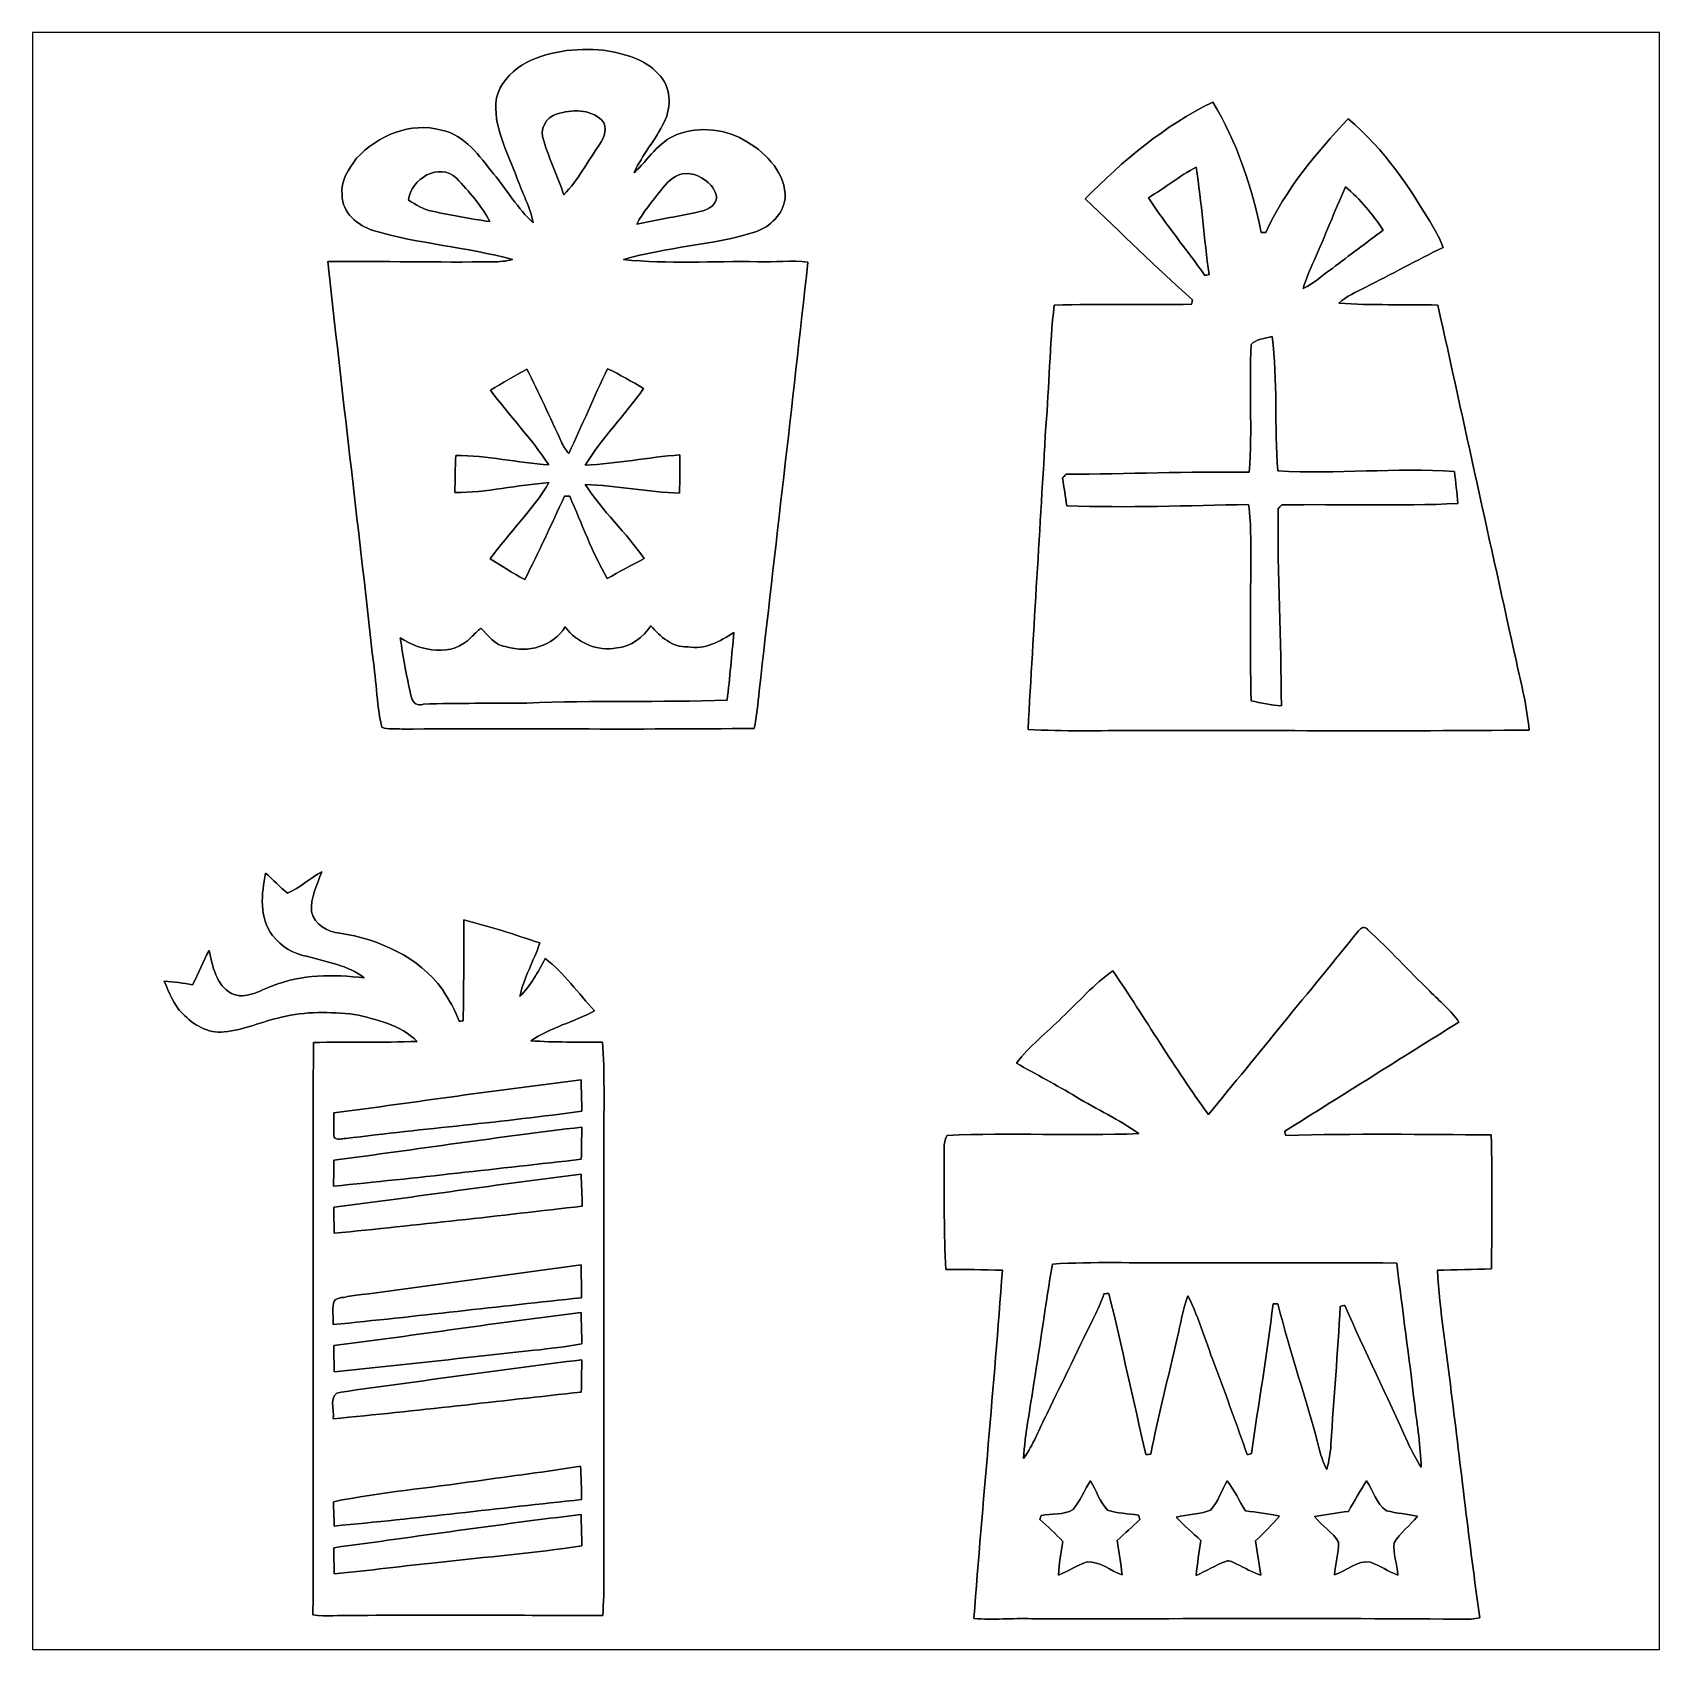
# Model space of a CAD drawing. Header units: centimetres. Extents: x -16.8 to 16.8, y -16.7 to 16.7.
import ezdxf

# ---------------------------------------------------------------- set-up
doc = ezdxf.new("R2010")
doc.units = ezdxf.units.CM
doc.header["$MEASUREMENT"] = 0
doc.layers.add('Layer 1', color=7, linetype='Continuous')

msp = doc.modelspace()

# ---------------------------------------------------------------- linework, layer by layer
at = {"layer": 'Layer 1', "color": 7}
for points, knots in [([(-16.77458, 16.66875), (-16.77458, 16.66875), (16.77458, 16.66875), (16.77458, 16.66875), (16.77458, 16.66875), (16.77458, 16.66875), (16.77458, -16.66875), (16.77458, -16.66875), (16.77458, -16.66875), (16.77458, -16.66875), (-16.77458, -16.66875), (-16.77458, -16.66875), (-16.77458, -16.66875), (-16.77458, -16.66875), (-16.77458, 16.66875), (-16.77458, 16.66875), (-16.77458, 16.66875), (-16.77458, 16.66875), (-16.77458, 16.66875), (-16.77458, 16.66875)], [0, 0, 0, 0, 0.16666667, 0.16666667, 0.16666667, 0.16666667, 0.33333333, 0.33333333, 0.33333333, 0.33333333, 0.5, 0.5, 0.5, 0.5, 0.66666667, 0.66666667, 0.66666667, 0.66666667, 1, 1, 1, 1]), ([(-6.68584, 15.99777), (-6.92538, 15.84219), (-7.13564, 15.60548), (-7.20831, 15.32396), (-7.20831, 15.32396), (-7.29086, 14.73341), (-6.97794, 14.20848), (-6.78603, 13.67437), (-6.78603, 13.67437), (-6.67773, 13.36357), (-6.51404, 13.07006), (-6.44807, 12.74621), (-6.44807, 12.74621), (-6.77122, 13.03867), (-6.991, 13.42355), (-7.26863, 13.75622), (-7.26863, 13.75622), (-7.56038, 14.12099), (-7.85566, 14.55385), (-8.34284, 14.65827), (-8.34284, 14.65827), (-8.97678, 14.83042), (-9.66117, 14.54679), (-10.09156, 14.07689), (-10.09156, 14.07689), (-10.25066, 13.85782), (-10.43799, 13.60699), (-10.39036, 13.31807), (-10.39036, 13.31807), (-10.39707, 12.95647), (-10.06793, 12.68906), (-9.74972, 12.58676), (-9.74972, 12.58676), (-8.80992, 12.30665), (-7.81897, 12.25021), (-6.87493, 11.98774), (-6.87493, 11.98774), (-7.00864, 11.95423), (-7.14657, 11.94012), (-7.28416, 11.94223), (-7.28416, 11.94223), (-8.41763, 11.92601), (-9.55181, 11.9567), (-10.68458, 11.94752), (-10.68458, 11.94752), (-10.39213, 9.25689), (-10.06828, 6.56943), (-9.76842, 3.87914), (-9.76842, 3.87914), (-9.69222, 3.36973), (-9.67952, 2.8508), (-9.57474, 2.34597), (-9.57474, 2.34597), (-9.44633, 2.28247), (-9.29181, 2.32939), (-9.15529, 2.30717), (-9.15529, 2.30717), (-6.73523, 2.32163), (-4.31447, 2.29411), (-1.89442, 2.32198), (-1.89442, 2.32198), (-1.83903, 2.57528), (-1.81857, 2.83492), (-1.78823, 3.09174), (-1.78823, 3.09174), (-1.46015, 6.0392), (-1.10666, 8.98384), (-0.78599, 11.93165), (-0.78599, 11.93165), (-1.12677, 11.98633), (-1.47426, 11.92601), (-1.81681, 11.94294), (-1.81681, 11.94294), (-2.73932, 11.95881), (-3.66642, 11.89284), (-4.58541, 11.98774), (-4.58541, 11.98774), (-3.69817, 12.2555), (-2.75096, 12.27843), (-1.86549, 12.55959), (-1.86549, 12.55959), (-1.56563, 12.66578), (-1.29469, 12.9219), (-1.25518, 13.24822), (-1.25518, 13.24822), (-1.23613, 13.74881), (-1.62489, 14.17073), (-2.02988, 14.40815), (-2.02988, 14.40815), (-2.45569, 14.68543), (-3.01131, 14.74294), (-3.48721, 14.56584), (-3.48721, 14.56584), (-3.86927, 14.41591), (-4.0827, 14.04585), (-4.37162, 13.77668), (-4.37162, 13.77668), (-4.20053, 14.14745), (-3.92677, 14.45824), (-3.7465, 14.82372), (-3.7465, 14.82372), (-3.59481, 15.13769), (-3.60221, 15.56597), (-3.87138, 15.81467), (-3.87138, 15.81467), (-4.15713, 16.13852), (-4.59528, 16.2366), (-5.00239, 16.30398), (-5.00239, 16.30398), (-5.57495, 16.35584), (-6.18067, 16.28987), (-6.68584, 15.99777), (-6.68584, 15.99777), (-6.68584, 15.99777), (-6.68584, 15.99777), (-6.68584, 15.99777)], [0, 0, 0, 0, 0.03333333, 0.03333333, 0.03333333, 0.03333333, 0.06666667, 0.06666667, 0.06666667, 0.06666667, 0.1, 0.1, 0.1, 0.1, 0.13333333, 0.13333333, 0.13333333, 0.13333333, 0.16666667, 0.16666667, 0.16666667, 0.16666667, 0.2, 0.2, 0.2, 0.2, 0.23333333, 0.23333333, 0.23333333, 0.23333333, 0.26666667, 0.26666667, 0.26666667, 0.26666667, 0.3, 0.3, 0.3, 0.3, 0.33333333, 0.33333333, 0.33333333, 0.33333333, 0.36666667, 0.36666667, 0.36666667, 0.36666667, 0.4, 0.4, 0.4, 0.4, 0.43333333, 0.43333333, 0.43333333, 0.43333333, 0.46666667, 0.46666667, 0.46666667, 0.46666667, 0.5, 0.5, 0.5, 0.5, 0.53333333, 0.53333333, 0.53333333, 0.53333333, 0.56666667, 0.56666667, 0.56666667, 0.56666667, 0.6, 0.6, 0.6, 0.6, 0.63333333, 0.63333333, 0.63333333, 0.63333333, 0.66666667, 0.66666667, 0.66666667, 0.66666667, 0.7, 0.7, 0.7, 0.7, 0.73333333, 0.73333333, 0.73333333, 0.73333333, 0.76666667, 0.76666667, 0.76666667, 0.76666667, 0.8, 0.8, 0.8, 0.8, 0.83333333, 0.83333333, 0.83333333, 0.83333333, 0.86666667, 0.86666667, 0.86666667, 0.86666667, 0.9, 0.9, 0.9, 0.9, 0.93333333, 0.93333333, 0.93333333, 0.93333333, 1, 1, 1, 1]), ([(4.93113, 13.23693), (5.6702, 12.54654), (6.38598, 11.83076), (7.14375, 11.15977), (7.14375, 11.15977), (7.13952, 11.13684), (7.13105, 11.09063), (7.12682, 11.0677), (7.12682, 11.0677), (6.18243, 11.04406), (5.23734, 11.07687), (4.29295, 11.04829), (4.29295, 11.04829), (4.19735, 10.21856), (4.19417, 9.38177), (4.12115, 8.55027), (4.12115, 8.55027), (4.00297, 6.46712), (3.86927, 4.38503), (3.75356, 2.30188), (3.75356, 2.30188), (4.48275, 2.25601), (5.21406, 2.27965), (5.94431, 2.27577), (5.94431, 2.27577), (8.65893, 2.28388), (11.37391, 2.25813), (14.08818, 2.28847), (14.08818, 2.28847), (14.04549, 2.76613), (13.92449, 3.23109), (13.8243, 3.69852), (13.8243, 3.69852), (13.27997, 6.14786), (12.74516, 8.59931), (12.2047, 11.04971), (12.2047, 11.04971), (11.52454, 11.07123), (10.84298, 11.03559), (10.16423, 11.09098), (10.16423, 11.09098), (10.32157, 11.2335), (10.52019, 11.31641), (10.70575, 11.41448), (10.70575, 11.41448), (11.24514, 11.68224), (11.77114, 11.97716), (12.31406, 12.23786), (12.31406, 12.23786), (12.26644, 12.37192), (12.20082, 12.49892), (12.1285, 12.62133), (12.1285, 12.62133), (11.64202, 13.44965), (11.10368, 14.27304), (10.35438, 14.88863), (10.35438, 14.88863), (9.69327, 14.18414), (9.05686, 13.4306), (8.65505, 12.54407), (8.65505, 12.54407), (8.63177, 12.54372), (8.58449, 12.54372), (8.56121, 12.54337), (8.56121, 12.54337), (8.37071, 13.48317), (8.06379, 14.41274), (7.56497, 15.23577), (7.56497, 15.23577), (6.56555, 14.74964), (5.70583, 14.02468), (4.93113, 13.23693), (4.93113, 13.23693), (4.93113, 13.23693), (4.93113, 13.23693), (4.93113, 13.23693)], [0, 0, 0, 0, 0.05, 0.05, 0.05, 0.05, 0.1, 0.1, 0.1, 0.1, 0.15, 0.15, 0.15, 0.15, 0.2, 0.2, 0.2, 0.2, 0.25, 0.25, 0.25, 0.25, 0.3, 0.3, 0.3, 0.3, 0.35, 0.35, 0.35, 0.35, 0.4, 0.4, 0.4, 0.4, 0.45, 0.45, 0.45, 0.45, 0.5, 0.5, 0.5, 0.5, 0.55, 0.55, 0.55, 0.55, 0.6, 0.6, 0.6, 0.6, 0.65, 0.65, 0.65, 0.65, 0.7, 0.7, 0.7, 0.7, 0.75, 0.75, 0.75, 0.75, 0.8, 0.8, 0.8, 0.8, 0.85, 0.85, 0.85, 0.85, 0.9, 0.9, 0.9, 0.9, 1, 1, 1, 1]), ([(-5.95912, 14.99341), (-5.65362, 15.08442), (-5.28144, 15.09642), (-5.03343, 14.86323), (-5.03343, 14.86323), (-4.89903, 14.72283), (-4.98828, 14.50234), (-5.08141, 14.36264), (-5.08141, 14.36264), (-5.32659, 14.01692), (-5.52027, 13.6271), (-5.82119, 13.32512), (-5.82119, 13.32512), (-5.94113, 13.70189), (-6.12105, 14.05714), (-6.23253, 14.43602), (-6.23253, 14.43602), (-6.33906, 14.66674), (-6.18525, 14.92497), (-5.95912, 14.99341)], [0, 0, 0, 0, 0.16666667, 0.16666667, 0.16666667, 0.16666667, 0.33333333, 0.33333333, 0.33333333, 0.33333333, 0.5, 0.5, 0.5, 0.5, 0.66666667, 0.66666667, 0.66666667, 0.66666667, 1, 1, 1, 1]), ([(-9.02476, 13.21259), (-8.97573, 13.65426), (-8.38447, 14.00422), (-8.03063, 13.66591), (-8.03063, 13.66591), (-7.77734, 13.39039), (-7.51734, 13.10393), (-7.34201, 12.7702), (-7.34201, 12.7702), (-7.74136, 12.82912), (-8.13823, 12.9032), (-8.53334, 12.98434), (-8.53334, 12.98434), (-8.71396, 13.01856), (-8.86989, 13.11981), (-9.02476, 13.21259)], [0, 0, 0, 0, 0.2, 0.2, 0.2, 0.2, 0.4, 0.4, 0.4, 0.4, 0.6, 0.6, 0.6, 0.6, 1, 1, 1, 1]), ([(-3.38067, 13.75234), (-3.15242, 13.80102), (-2.93405, 13.67614), (-2.7813, 13.51774), (-2.7813, 13.51774), (-2.70369, 13.41931), (-2.62326, 13.26974), (-2.70933, 13.15226), (-2.70933, 13.15226), (-2.81975, 12.97975), (-3.05188, 12.97869), (-3.22721, 12.92789), (-3.22721, 12.92789), (-3.59093, 12.86404), (-3.95217, 12.78819), (-4.31447, 12.7194), (-4.31447, 12.7194), (-4.18148, 12.97234), (-3.99239, 13.1893), (-3.81917, 13.41473), (-3.81917, 13.41473), (-3.70381, 13.55866), (-3.57117, 13.71494), (-3.38067, 13.75234)], [0, 0, 0, 0, 0.14285714, 0.14285714, 0.14285714, 0.14285714, 0.28571429, 0.28571429, 0.28571429, 0.28571429, 0.42857143, 0.42857143, 0.42857143, 0.42857143, 0.57142857, 0.57142857, 0.57142857, 0.57142857, 0.71428571, 0.71428571, 0.71428571, 0.71428571, 1, 1, 1, 1]), ([(6.23958, 13.26197), (6.57084, 13.46553), (6.87599, 13.71388), (7.22312, 13.89168), (7.22312, 13.89168), (7.33143, 13.15685), (7.38576, 12.41566), (7.48594, 11.67977), (7.48594, 11.67977), (7.46407, 11.67447), (7.41997, 11.66354), (7.3981, 11.65789), (7.3981, 11.65789), (7.02839, 12.20435), (6.5913, 12.70353), (6.23958, 13.26197)], [0, 0, 0, 0, 0.2, 0.2, 0.2, 0.2, 0.4, 0.4, 0.4, 0.4, 0.6, 0.6, 0.6, 0.6, 1, 1, 1, 1]), ([(10.29935, 13.48493), (10.60979, 13.23763), (10.85815, 12.9219), (11.07863, 12.59381), (11.07863, 12.59381), (10.72797, 12.33311), (10.37625, 12.07382), (10.02982, 11.80712), (10.02982, 11.80712), (9.82839, 11.66989), (9.65059, 11.49526), (9.42869, 11.39014), (9.42869, 11.39014), (9.48267, 11.59157), (9.57157, 11.78101), (9.65412, 11.97187), (9.65412, 11.97187), (9.87672, 12.47281), (10.07604, 12.98399), (10.29935, 13.48493)], [0, 0, 0, 0, 0.16666667, 0.16666667, 0.16666667, 0.16666667, 0.33333333, 0.33333333, 0.33333333, 0.33333333, 0.5, 0.5, 0.5, 0.5, 0.66666667, 0.66666667, 0.66666667, 0.66666667, 1, 1, 1, 1]), ([(8.35589, 10.23832), (8.46314, 10.35861), (8.642, 10.35614), (8.78664, 10.40412), (8.78664, 10.40412), (8.90834, 9.48408), (8.83214, 8.5531), (8.9027, 7.63023), (8.9027, 7.63023), (10.11661, 7.56109), (11.33334, 7.69867), (12.54831, 7.62035), (12.54831, 7.62035), (12.57335, 7.40022), (12.59699, 7.18009), (12.61674, 6.9596), (12.61674, 6.9596), (11.40742, 6.89751), (10.19563, 6.95149), (8.98525, 6.92856), (8.98525, 6.92856), (8.9602, 6.90316), (8.93586, 6.87776), (8.91152, 6.85236), (8.91152, 6.85236), (8.89317, 5.49593), (8.97572, 4.14055), (8.97749, 2.78377), (8.97749, 2.78377), (8.76723, 2.80035), (8.56051, 2.84586), (8.35484, 2.89066), (8.35484, 2.89066), (8.32838, 4.01426), (8.34919, 5.13821), (8.34602, 6.26181), (8.34602, 6.26181), (8.33861, 6.48829), (8.34037, 6.71618), (8.30121, 6.93949), (8.30121, 6.93949), (7.05167, 6.91162), (5.80178, 6.86999), (4.55189, 6.9088), (4.55189, 6.9088), (4.52402, 7.10177), (4.49615, 7.29474), (4.46546, 7.487), (4.46546, 7.487), (4.49051, 7.5124), (4.51626, 7.53745), (4.54201, 7.56214), (4.54201, 7.56214), (5.80072, 7.5625), (7.05802, 7.62459), (8.31709, 7.60307), (8.31709, 7.60307), (8.38376, 8.48007), (8.30545, 9.36237), (8.35589, 10.23832)], [0, 0, 0, 0, 0.0625, 0.0625, 0.0625, 0.0625, 0.125, 0.125, 0.125, 0.125, 0.1875, 0.1875, 0.1875, 0.1875, 0.25, 0.25, 0.25, 0.25, 0.3125, 0.3125, 0.3125, 0.3125, 0.375, 0.375, 0.375, 0.375, 0.4375, 0.4375, 0.4375, 0.4375, 0.5, 0.5, 0.5, 0.5, 0.5625, 0.5625, 0.5625, 0.5625, 0.625, 0.625, 0.625, 0.625, 0.6875, 0.6875, 0.6875, 0.6875, 0.75, 0.75, 0.75, 0.75, 0.8125, 0.8125, 0.8125, 0.8125, 0.875, 0.875, 0.875, 0.875, 1, 1, 1, 1]), ([(-7.33354, 9.29569), (-7.08801, 9.44915), (-6.8326, 9.58638), (-6.58107, 9.72961), (-6.58107, 9.72961), (-6.32954, 9.23925), (-6.10553, 8.73548), (-5.87234, 8.2363), (-5.87234, 8.2363), (-5.83389, 8.1467), (-5.77885, 8.06591), (-5.71712, 7.99042), (-5.71712, 7.99042), (-5.44195, 8.56897), (-5.19748, 9.16199), (-4.91737, 9.73843), (-4.91737, 9.73843), (-4.66337, 9.61319), (-4.41501, 9.47667), (-4.17336, 9.3285), (-4.17336, 9.3285), (-4.55859, 8.79016), (-5.02849, 8.31215), (-5.3781, 7.74947), (-5.3781, 7.74947), (-4.7244, 7.78122), (-4.08093, 7.91069), (-3.42935, 7.96114), (-3.42935, 7.96114), (-3.42371, 7.69867), (-3.43147, 7.4362), (-3.43006, 7.17374), (-3.43006, 7.17374), (-4.0834, 7.18926), (-4.72581, 7.32684), (-5.3781, 7.35295), (-5.3781, 7.35295), (-5.02638, 6.80191), (-4.52967, 6.36058), (-4.1589, 5.8226), (-4.1589, 5.8226), (-4.41819, 5.69136), (-4.67325, 5.55166), (-4.92725, 5.41055), (-4.92725, 5.41055), (-5.22746, 5.95454), (-5.45465, 6.53662), (-5.69524, 7.10882), (-5.69524, 7.10882), (-5.72206, 7.10847), (-5.77603, 7.10777), (-5.80284, 7.10741), (-5.80284, 7.10741), (-6.0766, 6.53521), (-6.3313, 5.95313), (-6.62552, 5.39115), (-6.62552, 5.39115), (-6.8707, 5.51921), (-7.09754, 5.67866), (-7.33566, 5.81907), (-7.33566, 5.81907), (-6.9469, 6.35317), (-6.46536, 6.82096), (-6.12493, 7.38858), (-6.12493, 7.38858), (-6.77369, 7.34236), (-7.41504, 7.18256), (-8.06591, 7.18502), (-8.06591, 7.18502), (-8.06238, 7.44008), (-8.05674, 7.69479), (-8.04898, 7.94949), (-8.04898, 7.94949), (-7.40269, 7.95514), (-6.77016, 7.79427), (-6.12704, 7.7537), (-6.12704, 7.7537), (-6.48723, 8.29839), (-6.94126, 8.77394), (-7.33354, 9.29569)], [0, 0, 0, 0, 0.04761905, 0.04761905, 0.04761905, 0.04761905, 0.0952381, 0.0952381, 0.0952381, 0.0952381, 0.14285714, 0.14285714, 0.14285714, 0.14285714, 0.19047619, 0.19047619, 0.19047619, 0.19047619, 0.23809524, 0.23809524, 0.23809524, 0.23809524, 0.28571429, 0.28571429, 0.28571429, 0.28571429, 0.33333333, 0.33333333, 0.33333333, 0.33333333, 0.38095238, 0.38095238, 0.38095238, 0.38095238, 0.42857143, 0.42857143, 0.42857143, 0.42857143, 0.47619048, 0.47619048, 0.47619048, 0.47619048, 0.52380952, 0.52380952, 0.52380952, 0.52380952, 0.57142857, 0.57142857, 0.57142857, 0.57142857, 0.61904762, 0.61904762, 0.61904762, 0.61904762, 0.66666667, 0.66666667, 0.66666667, 0.66666667, 0.71428571, 0.71428571, 0.71428571, 0.71428571, 0.76190476, 0.76190476, 0.76190476, 0.76190476, 0.80952381, 0.80952381, 0.80952381, 0.80952381, 0.85714286, 0.85714286, 0.85714286, 0.85714286, 0.9047619, 0.9047619, 0.9047619, 0.9047619, 1, 1, 1, 1]), ([(-7.00405, 4.00332), (-6.5592, 3.86891), (-6.03991, 4.01461), (-5.79085, 4.41537), (-5.79085, 4.41537), (-5.54778, 4.08905), (-5.1308, 3.89925), (-4.72334, 3.98286), (-4.72334, 3.98286), (-4.43054, 4.00685), (-4.18148, 4.20088), (-4.02202, 4.43865), (-4.02202, 4.43865), (-3.83152, 4.21146), (-3.57858, 3.98886), (-3.26249, 4.00544), (-3.26249, 4.00544), (-2.90865, 3.93382), (-2.60138, 4.1215), (-2.31493, 4.29542), (-2.31493, 4.29542), (-2.35232, 3.83011), (-2.39854, 3.36585), (-2.45039, 2.90195), (-2.45039, 2.90195), (-3.82623, 2.85609), (-5.20383, 2.90336), (-6.57895, 2.84304), (-6.57895, 2.84304), (-7.29015, 2.83598), (-8.001, 2.84551), (-8.71185, 2.82293), (-8.71185, 2.82293), (-8.82862, 2.76966), (-8.93868, 2.85256), (-8.95879, 2.95945), (-8.95879, 2.95945), (-9.0611, 3.36479), (-9.12954, 3.77825), (-9.19163, 4.19135), (-9.19163, 4.19135), (-8.76547, 3.90313), (-8.11213, 3.79024), (-7.72901, 4.20053), (-7.72901, 4.20053), (-7.67997, 4.2478), (-7.58225, 4.34234), (-7.53357, 4.38997), (-7.53357, 4.38997), (-7.3787, 4.2358), (-7.23935, 4.03331), (-7.00405, 4.00332)], [0, 0, 0, 0, 0.07142857, 0.07142857, 0.07142857, 0.07142857, 0.14285714, 0.14285714, 0.14285714, 0.14285714, 0.21428571, 0.21428571, 0.21428571, 0.21428571, 0.28571429, 0.28571429, 0.28571429, 0.28571429, 0.35714286, 0.35714286, 0.35714286, 0.35714286, 0.42857143, 0.42857143, 0.42857143, 0.42857143, 0.5, 0.5, 0.5, 0.5, 0.57142857, 0.57142857, 0.57142857, 0.57142857, 0.64285714, 0.64285714, 0.64285714, 0.64285714, 0.71428571, 0.71428571, 0.71428571, 0.71428571, 0.78571429, 0.78571429, 0.78571429, 0.78571429, 0.85714286, 0.85714286, 0.85714286, 0.85714286, 1, 1, 1, 1]), ([(-11.51431, -1.0735), (-11.6773, -0.95074), (-11.81312, -0.79587), (-11.96763, -0.66322), (-11.96763, -0.66322), (-12.05583, -1.08726), (-12.10557, -1.58256), (-11.82476, -1.94769), (-11.82476, -1.94769), (-11.6459, -2.17629), (-11.38343, -2.33786), (-11.09592, -2.38443), (-11.09592, -2.38443), (-10.70046, -2.49308), (-10.2683, -2.56152), (-9.93704, -2.82011), (-9.93704, -2.82011), (-10.57028, -2.75237), (-11.22962, -2.74214), (-11.82899, -2.98873), (-11.82899, -2.98873), (-12.09569, -3.08222), (-12.37933, -3.28013), (-12.67107, -3.14643), (-12.67107, -3.14643), (-12.98963, -2.97145), (-13.06266, -2.57916), (-13.13215, -2.25637), (-13.13215, -2.25637), (-13.25704, -2.48638), (-13.3537, -2.73015), (-13.47329, -2.96298), (-13.47329, -2.96298), (-13.66802, -2.93299), (-13.8624, -2.90089), (-14.05925, -2.88819), (-14.05925, -2.88819), (-13.9573, -3.12208), (-13.87122, -3.37573), (-13.68072, -3.556), (-13.68072, -3.556), (-13.46482, -3.78883), (-13.15226, -3.97475), (-12.82312, -3.93383), (-12.82312, -3.93383), (-12.41284, -3.90454), (-12.03889, -3.71263), (-11.63849, -3.63467), (-11.63849, -3.63467), (-11.15025, -3.50379), (-10.63801, -3.52778), (-10.14024, -3.57505), (-10.14024, -3.57505), (-9.68304, -3.67524), (-9.18739, -3.79448), (-8.84096, -4.13103), (-8.84096, -4.13103), (-9.55393, -4.16313), (-10.26795, -4.13068), (-10.98127, -4.15643), (-10.98127, -4.15643), (-11.00138, -8.08814), (-10.98021, -12.0202), (-10.99185, -15.95191), (-10.99185, -15.95191), (-10.72303, -16.00024), (-10.44857, -15.95931), (-10.17764, -15.96707), (-10.17764, -15.96707), (-8.45785, -15.95649), (-6.737, -15.96425), (-5.01756, -15.97096), (-5.01756, -15.97096), (-4.99674, -15.69826), (-4.99251, -15.4245), (-4.99075, -15.15181), (-4.99075, -15.15181), (-4.99216, -11.80042), (-4.99322, -8.44903), (-4.99004, -5.09764), (-4.99004, -5.09764), (-4.99004, -4.78014), (-4.9978, -4.46299), (-5.01862, -4.14655), (-5.01862, -4.14655), (-5.51286, -4.14655), (-6.00745, -4.15114), (-6.50099, -4.12044), (-6.50099, -4.12044), (-6.09776, -3.84246), (-5.60952, -3.73415), (-5.18301, -3.49885), (-5.18301, -3.49885), (-5.5245, -3.1429), (-5.80919, -2.72556), (-6.20183, -2.42323), (-6.20183, -2.42323), (-6.35212, -2.69804), (-6.49958, -2.98168), (-6.725, -3.20393), (-6.725, -3.20393), (-6.64598, -2.81693), (-6.43643, -2.47544), (-6.31508, -2.10256), (-6.31508, -2.10256), (-6.83189, -1.92581), (-7.35295, -1.76071), (-7.88247, -1.62666), (-7.88247, -1.62666), (-7.88776, -2.31987), (-7.87576, -3.01308), (-7.89693, -3.70593), (-7.89693, -3.70593), (-7.91669, -3.70911), (-7.9562, -3.71475), (-7.9756, -3.71757), (-7.9756, -3.71757), (-8.06662, -3.48791), (-8.18198, -3.26778), (-8.32062, -3.06388), (-8.32062, -3.06388), (-8.81239, -2.38654), (-9.63119, -2.02671), (-10.43799, -1.8983), (-10.43799, -1.8983), (-10.69234, -1.87537), (-10.95939, -1.72473), (-11.02078, -1.46015), (-11.02078, -1.46015), (-11.04794, -1.16593), (-10.90366, -0.90135), (-10.81052, -0.63253), (-10.81052, -0.63253), (-11.05253, -0.76623), (-11.25784, -0.96696), (-11.51431, -1.0735), (-11.51431, -1.0735), (-11.51431, -1.0735), (-11.51431, -1.0735), (-11.51431, -1.0735)], [0, 0, 0, 0, 0.02777778, 0.02777778, 0.02777778, 0.02777778, 0.05555556, 0.05555556, 0.05555556, 0.05555556, 0.08333333, 0.08333333, 0.08333333, 0.08333333, 0.11111111, 0.11111111, 0.11111111, 0.11111111, 0.13888889, 0.13888889, 0.13888889, 0.13888889, 0.16666667, 0.16666667, 0.16666667, 0.16666667, 0.19444444, 0.19444444, 0.19444444, 0.19444444, 0.22222222, 0.22222222, 0.22222222, 0.22222222, 0.25, 0.25, 0.25, 0.25, 0.27777778, 0.27777778, 0.27777778, 0.27777778, 0.30555556, 0.30555556, 0.30555556, 0.30555556, 0.33333333, 0.33333333, 0.33333333, 0.33333333, 0.36111111, 0.36111111, 0.36111111, 0.36111111, 0.38888889, 0.38888889, 0.38888889, 0.38888889, 0.41666667, 0.41666667, 0.41666667, 0.41666667, 0.44444444, 0.44444444, 0.44444444, 0.44444444, 0.47222222, 0.47222222, 0.47222222, 0.47222222, 0.5, 0.5, 0.5, 0.5, 0.52777778, 0.52777778, 0.52777778, 0.52777778, 0.55555556, 0.55555556, 0.55555556, 0.55555556, 0.58333333, 0.58333333, 0.58333333, 0.58333333, 0.61111111, 0.61111111, 0.61111111, 0.61111111, 0.63888889, 0.63888889, 0.63888889, 0.63888889, 0.66666667, 0.66666667, 0.66666667, 0.66666667, 0.69444444, 0.69444444, 0.69444444, 0.69444444, 0.72222222, 0.72222222, 0.72222222, 0.72222222, 0.75, 0.75, 0.75, 0.75, 0.77777778, 0.77777778, 0.77777778, 0.77777778, 0.80555556, 0.80555556, 0.80555556, 0.80555556, 0.83333333, 0.83333333, 0.83333333, 0.83333333, 0.86111111, 0.86111111, 0.86111111, 0.86111111, 0.88888889, 0.88888889, 0.88888889, 0.88888889, 0.91666667, 0.91666667, 0.91666667, 0.91666667, 0.94444444, 0.94444444, 0.94444444, 0.94444444, 1, 1, 1, 1]), ([(10.56746, -1.85279), (9.54123, -3.11891), (8.50688, -4.37903), (7.47536, -5.64092), (7.47536, -5.64092), (6.76875, -4.68595), (6.17396, -3.65337), (5.49945, -2.67547), (5.49945, -2.67547), (5.11351, -2.95451), (4.79707, -3.31541), (4.45206, -3.64067), (4.45206, -3.64067), (4.13949, -3.95393), (3.78178, -4.22628), (3.51367, -4.58117), (3.51367, -4.58117), (3.9243, -4.81154), (4.34128, -5.03132), (4.74486, -5.27403), (4.74486, -5.27403), (5.17243, -5.53156), (5.62927, -5.7404), (6.03567, -6.03285), (6.03567, -6.03285), (4.71911, -6.08824), (3.39972, -6.00745), (2.08456, -6.07166), (2.08456, -6.07166), (1.98896, -6.23499), (2.04047, -6.43502), (2.02353, -6.61423), (2.02353, -6.61423), (2.02882, -7.35436), (2.01789, -8.09519), (2.05528, -8.83461), (2.05528, -8.83461), (2.44475, -8.83603), (2.83457, -8.83744), (3.22474, -8.84943), (3.22474, -8.84943), (3.05082, -11.24409), (2.8194, -13.63486), (2.63772, -16.02916), (2.63772, -16.02916), (3.03318, -16.06479), (3.43076, -16.02211), (3.82764, -16.0341), (3.82764, -16.0341), (6.84812, -16.03939), (9.86896, -16.02034), (12.88909, -16.04539), (12.88909, -16.04539), (12.94906, -16.03975), (13.00903, -16.02811), (13.06901, -16.01752), (13.06901, -16.01752), (12.85064, -14.47024), (12.67742, -12.91625), (12.48269, -11.36579), (12.48269, -11.36579), (12.38814, -10.52724), (12.24209, -9.69363), (12.19517, -8.85049), (12.19517, -8.85049), (12.5663, -8.83885), (12.93742, -8.83497), (13.30889, -8.82403), (13.30889, -8.82403), (13.3223, -7.90222), (13.32547, -6.98006), (13.30607, -6.05861), (13.30607, -6.05861), (11.89355, -6.05014), (10.47997, -6.03109), (9.06815, -6.07131), (9.06815, -6.07131), (9.06286, -6.04943), (9.05192, -6.00534), (9.04663, -5.98311), (9.04663, -5.98311), (10.24608, -5.23734), (11.43847, -4.48063), (12.63862, -3.73592), (12.63862, -3.73592), (12.47916, -3.48791), (12.23857, -3.30764), (12.03925, -3.09492), (12.03925, -3.09492), (11.60639, -2.68146), (11.20634, -2.23344), (10.76219, -1.83233), (10.76219, -1.83233), (10.7061, -1.74449), (10.6112, -1.78682), (10.56746, -1.85279)], [0, 0, 0, 0, 0.04, 0.04, 0.04, 0.04, 0.08, 0.08, 0.08, 0.08, 0.12, 0.12, 0.12, 0.12, 0.16, 0.16, 0.16, 0.16, 0.2, 0.2, 0.2, 0.2, 0.24, 0.24, 0.24, 0.24, 0.28, 0.28, 0.28, 0.28, 0.32, 0.32, 0.32, 0.32, 0.36, 0.36, 0.36, 0.36, 0.4, 0.4, 0.4, 0.4, 0.44, 0.44, 0.44, 0.44, 0.48, 0.48, 0.48, 0.48, 0.52, 0.52, 0.52, 0.52, 0.56, 0.56, 0.56, 0.56, 0.6, 0.6, 0.6, 0.6, 0.64, 0.64, 0.64, 0.64, 0.68, 0.68, 0.68, 0.68, 0.72, 0.72, 0.72, 0.72, 0.76, 0.76, 0.76, 0.76, 0.8, 0.8, 0.8, 0.8, 0.84, 0.84, 0.84, 0.84, 0.88, 0.88, 0.88, 0.88, 0.92, 0.92, 0.92, 0.92, 1, 1, 1, 1]), ([(-10.56111, -5.6074), (-8.86178, -5.38268), (-7.16598, -5.12904), (-5.46418, -4.92619), (-5.46418, -4.92619), (-5.45712, -5.13997), (-5.45183, -5.35481), (-5.44654, -5.5693), (-5.44654, -5.5693), (-7.06473, -5.7972), (-8.69597, -5.92843), (-10.31734, -6.1341), (-10.31734, -6.1341), (-10.39601, -6.13551), (-10.49161, -6.17008), (-10.55723, -6.11187), (-10.55723, -6.11187), (-10.56534, -5.94289), (-10.5664, -5.77568), (-10.56111, -5.6074)], [0, 0, 0, 0, 0.16666667, 0.16666667, 0.16666667, 0.16666667, 0.33333333, 0.33333333, 0.33333333, 0.33333333, 0.5, 0.5, 0.5, 0.5, 0.66666667, 0.66666667, 0.66666667, 0.66666667, 1, 1, 1, 1]), ([(-10.56428, -6.58178), (-8.8586, -6.35706), (-7.1568, -6.10129), (-5.44865, -5.89844), (-5.44865, -5.89844), (-5.45112, -6.11928), (-5.45289, -6.34153), (-5.45853, -6.56308), (-5.45853, -6.56308), (-7.15998, -6.75358), (-8.86143, -6.94866), (-10.56534, -7.11588), (-10.56534, -7.11588), (-10.56499, -6.98218), (-10.56428, -6.71513), (-10.56428, -6.58178)], [0, 0, 0, 0, 0.2, 0.2, 0.2, 0.2, 0.4, 0.4, 0.4, 0.4, 0.6, 0.6, 0.6, 0.6, 1, 1, 1, 1]), ([(-10.55934, -7.54909), (-8.8586, -7.34166), (-7.16527, -7.07566), (-5.46453, -6.86929), (-5.46453, -6.86929), (-5.455, -7.08801), (-5.44124, -7.30814), (-5.43983, -7.52792), (-5.43983, -7.52792), (-7.14304, -7.7283), (-8.84767, -7.91986), (-10.55405, -8.08814), (-10.55405, -8.08814), (-10.55758, -7.90751), (-10.56217, -7.72866), (-10.55934, -7.54909)], [0, 0, 0, 0, 0.2, 0.2, 0.2, 0.2, 0.4, 0.4, 0.4, 0.4, 0.6, 0.6, 0.6, 0.6, 1, 1, 1, 1]), ([(4.25803, -8.72349), (5.10117, -8.66951), (5.94677, -8.70444), (6.79097, -8.69632), (6.79097, -8.69632), (8.31321, -8.70126), (9.8358, -8.68468), (11.35803, -8.70373), (11.35803, -8.70373), (11.47516, -9.67846), (11.6138, -10.65071), (11.72704, -11.62579), (11.72704, -11.62579), (11.77678, -12.05406), (11.85369, -12.48022), (11.85968, -12.91272), (11.85968, -12.91272), (11.75844, -12.74762), (11.66248, -12.5797), (11.58452, -12.40261), (11.58452, -12.40261), (11.16154, -11.45469), (10.70222, -10.52371), (10.28382, -9.57404), (10.28382, -9.57404), (10.26125, -9.57933), (10.21609, -9.58991), (10.19351, -9.5952), (10.19351, -9.5952), (10.14342, -10.54312), (10.05522, -11.48856), (10.0009, -12.43612), (10.0009, -12.43612), (9.98784, -12.61075), (9.96139, -12.78502), (9.91658, -12.95506), (9.91658, -12.95506), (9.84356, -12.83264), (9.79876, -12.69577), (9.7663, -12.55818), (9.7663, -12.55818), (9.50383, -11.54642), (9.16376, -10.55652), (8.90446, -9.54405), (8.90446, -9.54405), (8.87942, -9.5437), (8.83003, -9.54299), (8.80533, -9.54299), (8.80533, -9.54299), (8.69244, -10.57592), (8.5023, -11.59863), (8.36224, -12.62803), (8.36224, -12.62803), (8.34002, -12.63403), (8.29522, -12.64602), (8.27299, -12.65202), (8.27299, -12.65202), (8.06591, -12.06077), (7.85213, -11.47233), (7.63376, -10.88531), (7.63376, -10.88531), (7.43444, -10.38437), (7.29156, -9.8612), (7.05167, -9.37683), (7.05167, -9.37683), (6.94796, -9.65976), (6.89892, -9.95856), (6.82837, -10.25102), (6.82837, -10.25102), (6.65268, -11.04971), (6.43008, -11.83781), (6.28932, -12.64391), (6.28932, -12.64391), (6.26322, -12.64532), (6.21136, -12.64779), (6.18525, -12.64885), (6.18525, -12.64885), (5.92667, -11.54289), (5.68784, -10.43199), (5.42184, -9.3278), (5.42184, -9.3278), (5.39609, -9.32991), (5.34458, -9.33485), (5.31883, -9.33732), (5.31883, -9.33732), (5.26874, -9.47385), (5.21547, -9.60931), (5.15161, -9.73984), (5.15161, -9.73984), (4.81365, -10.42564), (4.48522, -11.11603), (4.1469, -11.80112), (4.1469, -11.80112), (3.98992, -12.11545), (3.86539, -12.44741), (3.65901, -12.73457), (3.65901, -12.73457), (3.69076, -12.2107), (3.8033, -11.69599), (3.87315, -11.17635), (3.87315, -11.17635), (4.00932, -10.36002), (4.11409, -9.53876), (4.25803, -8.72349)], [0, 0, 0, 0, 0.03703704, 0.03703704, 0.03703704, 0.03703704, 0.07407407, 0.07407407, 0.07407407, 0.07407407, 0.11111111, 0.11111111, 0.11111111, 0.11111111, 0.14814815, 0.14814815, 0.14814815, 0.14814815, 0.18518519, 0.18518519, 0.18518519, 0.18518519, 0.22222222, 0.22222222, 0.22222222, 0.22222222, 0.25925926, 0.25925926, 0.25925926, 0.25925926, 0.2962963, 0.2962963, 0.2962963, 0.2962963, 0.33333333, 0.33333333, 0.33333333, 0.33333333, 0.37037037, 0.37037037, 0.37037037, 0.37037037, 0.40740741, 0.40740741, 0.40740741, 0.40740741, 0.44444444, 0.44444444, 0.44444444, 0.44444444, 0.48148148, 0.48148148, 0.48148148, 0.48148148, 0.51851852, 0.51851852, 0.51851852, 0.51851852, 0.55555556, 0.55555556, 0.55555556, 0.55555556, 0.59259259, 0.59259259, 0.59259259, 0.59259259, 0.62962963, 0.62962963, 0.62962963, 0.62962963, 0.66666667, 0.66666667, 0.66666667, 0.66666667, 0.7037037, 0.7037037, 0.7037037, 0.7037037, 0.74074074, 0.74074074, 0.74074074, 0.74074074, 0.77777778, 0.77777778, 0.77777778, 0.77777778, 0.81481481, 0.81481481, 0.81481481, 0.81481481, 0.85185185, 0.85185185, 0.85185185, 0.85185185, 0.88888889, 0.88888889, 0.88888889, 0.88888889, 0.92592593, 0.92592593, 0.92592593, 0.92592593, 1, 1, 1, 1]), ([(-10.28982, -9.39377), (-8.6801, -9.17998), (-7.07108, -8.95985), (-5.46312, -8.73548), (-5.46312, -8.73548), (-5.45747, -8.96232), (-5.45359, -9.19057), (-5.45677, -9.41811), (-5.45677, -9.41811), (-7.16351, -9.59661), (-8.86742, -9.80193), (-10.57487, -9.97091), (-10.57487, -9.97091), (-10.56781, -9.8231), (-10.59533, -9.67493), (-10.57134, -9.52923), (-10.57134, -9.52923), (-10.55405, -9.40364), (-10.36955, -9.42093), (-10.28982, -9.39377)], [0, 0, 0, 0, 0.16666667, 0.16666667, 0.16666667, 0.16666667, 0.33333333, 0.33333333, 0.33333333, 0.33333333, 0.5, 0.5, 0.5, 0.5, 0.66666667, 0.66666667, 0.66666667, 0.66666667, 1, 1, 1, 1]), ([(-10.55934, -10.40447), (-8.85966, -10.18752), (-7.16562, -9.92681), (-5.46418, -9.72397), (-5.46418, -9.72397), (-5.45712, -9.93846), (-5.45183, -10.15365), (-5.44618, -10.36955), (-5.44618, -10.36955), (-6.10094, -10.48209), (-6.76487, -10.52971), (-7.42421, -10.60626), (-7.42421, -10.60626), (-8.46667, -10.7255), (-9.51018, -10.83733), (-10.55405, -10.94458), (-10.55405, -10.94458), (-10.55723, -10.7636), (-10.56217, -10.58439), (-10.55934, -10.40447)], [0, 0, 0, 0, 0.16666667, 0.16666667, 0.16666667, 0.16666667, 0.33333333, 0.33333333, 0.33333333, 0.33333333, 0.5, 0.5, 0.5, 0.5, 0.66666667, 0.66666667, 0.66666667, 0.66666667, 1, 1, 1, 1]), ([(-10.41012, -11.36086), (-8.75665, -11.13966), (-7.10494, -10.89484), (-5.44865, -10.69622), (-5.44865, -10.69622), (-5.45112, -10.91706), (-5.45289, -11.13896), (-5.45853, -11.36086), (-5.45853, -11.36086), (-7.16315, -11.54959), (-8.86636, -11.75279), (-10.57381, -11.91225), (-10.57381, -11.91225), (-10.54312, -11.74503), (-10.69093, -11.37744), (-10.41012, -11.36086)], [0, 0, 0, 0, 0.2, 0.2, 0.2, 0.2, 0.4, 0.4, 0.4, 0.4, 0.6, 0.6, 0.6, 0.6, 1, 1, 1, 1]), ([(-7.62141, -13.19565), (-6.90598, -13.08982), (-6.18666, -13.01044), (-5.47405, -12.88732), (-5.47405, -12.88732), (-5.461, -13.11734), (-5.45359, -13.34876), (-5.45606, -13.58018), (-5.45606, -13.58018), (-7.15504, -13.75586), (-8.85049, -13.96929), (-10.55158, -14.12381), (-10.55158, -14.12381), (-10.55758, -13.95554), (-10.56323, -13.78902), (-10.56993, -13.62216), (-10.56993, -13.62216), (-9.59556, -13.42672), (-8.60354, -13.34206), (-7.62141, -13.19565)], [0, 0, 0, 0, 0.16666667, 0.16666667, 0.16666667, 0.16666667, 0.33333333, 0.33333333, 0.33333333, 0.33333333, 0.5, 0.5, 0.5, 0.5, 0.66666667, 0.66666667, 0.66666667, 0.66666667, 1, 1, 1, 1]), ([(4.68136, -13.78268), (4.83482, -13.60946), (4.90502, -13.37945), (5.04225, -13.19354), (5.04225, -13.19354), (5.16361, -13.38933), (5.23099, -13.62745), (5.39397, -13.79502), (5.39397, -13.79502), (5.59647, -13.86769), (5.81942, -13.86417), (6.03074, -13.89733), (6.03074, -13.89733), (6.03814, -13.92061), (6.05331, -13.96788), (6.06072, -13.99152), (6.06072, -13.99152), (5.90479, -14.13439), (5.75098, -14.27974), (5.59329, -14.42085), (5.59329, -14.42085), (5.62716, -14.65756), (5.6642, -14.89393), (5.6956, -15.13134), (5.6956, -15.13134), (5.45324, -15.04879), (5.24087, -14.84877), (4.97381, -14.86288), (4.97381, -14.86288), (4.76426, -14.92391), (4.58717, -15.06255), (4.3815, -15.13522), (4.3815, -15.13522), (4.38961, -14.90133), (4.44182, -14.67167), (4.47252, -14.44096), (4.47252, -14.44096), (4.318, -14.28503), (4.16313, -14.13051), (3.99732, -13.98764), (3.99732, -13.98764), (4.00332, -13.96647), (4.01567, -13.92484), (4.02202, -13.90368), (4.02202, -13.90368), (4.23686, -13.86311), (4.4891, -13.90544), (4.68136, -13.78268)], [0, 0, 0, 0, 0.07692308, 0.07692308, 0.07692308, 0.07692308, 0.15384615, 0.15384615, 0.15384615, 0.15384615, 0.23076923, 0.23076923, 0.23076923, 0.23076923, 0.30769231, 0.30769231, 0.30769231, 0.30769231, 0.38461538, 0.38461538, 0.38461538, 0.38461538, 0.46153846, 0.46153846, 0.46153846, 0.46153846, 0.53846154, 0.53846154, 0.53846154, 0.53846154, 0.61538462, 0.61538462, 0.61538462, 0.61538462, 0.69230769, 0.69230769, 0.69230769, 0.69230769, 0.76923077, 0.76923077, 0.76923077, 0.76923077, 0.84615385, 0.84615385, 0.84615385, 0.84615385, 1, 1, 1, 1]), ([(7.86095, -13.19248), (8.00876, -13.38439), (8.1093, -13.60629), (8.23701, -13.81125), (8.23701, -13.81125), (8.47196, -13.84265), (8.70797, -13.87052), (8.93974, -13.92132), (8.93974, -13.92132), (8.78417, -14.09806), (8.6166, -14.26457), (8.44621, -14.42755), (8.44621, -14.42755), (8.4709, -14.66603), (8.52099, -14.90133), (8.55768, -15.13805), (8.55768, -15.13805), (8.382, -15.08301), (8.22184, -14.99023), (8.0585, -14.90733), (8.0585, -14.90733), (7.9883, -14.87593), (7.90963, -14.82161), (7.82955, -14.85265), (7.82955, -14.85265), (7.61894, -14.93379), (7.42597, -15.05303), (7.21854, -15.14052), (7.21854, -15.14052), (7.24323, -14.89886), (7.28486, -14.65933), (7.31908, -14.41944), (7.31908, -14.41944), (7.14481, -14.26527), (6.97265, -14.10864), (6.80932, -13.94354), (6.80932, -13.94354), (7.04039, -13.87404), (7.29615, -13.89204), (7.51875, -13.79643), (7.51875, -13.79643), (7.67327, -13.62322), (7.74488, -13.39215), (7.86095, -13.19248)], [0, 0, 0, 0, 0.08333333, 0.08333333, 0.08333333, 0.08333333, 0.16666667, 0.16666667, 0.16666667, 0.16666667, 0.25, 0.25, 0.25, 0.25, 0.33333333, 0.33333333, 0.33333333, 0.33333333, 0.41666667, 0.41666667, 0.41666667, 0.41666667, 0.5, 0.5, 0.5, 0.5, 0.58333333, 0.58333333, 0.58333333, 0.58333333, 0.66666667, 0.66666667, 0.66666667, 0.66666667, 0.75, 0.75, 0.75, 0.75, 0.83333333, 0.83333333, 0.83333333, 0.83333333, 1, 1, 1, 1]), ([(10.36038, -13.82219), (10.48456, -13.61193), (10.60132, -13.39779), (10.73291, -13.19213), (10.73291, -13.19213), (10.8779, -13.39427), (10.92941, -13.66838), (11.14637, -13.81125), (11.14637, -13.81125), (11.35733, -13.85711), (11.57252, -13.88039), (11.78419, -13.92343), (11.78419, -13.92343), (11.63391, -14.11358), (11.42118, -14.25787), (11.30371, -14.47236), (11.30371, -14.47236), (11.27795, -14.69284), (11.36615, -14.91297), (11.37638, -15.13381), (11.37638, -15.13381), (11.1827, -15.06255), (11.0109, -14.94367), (10.81864, -14.87099), (10.81864, -14.87099), (10.54029, -14.81349), (10.32228, -15.05126), (10.07357, -15.13276), (10.07357, -15.13276), (10.08944, -14.90698), (10.16353, -14.68437), (10.15824, -14.4586), (10.15824, -14.4586), (10.03688, -14.24658), (9.8111, -14.11852), (9.66082, -13.92837), (9.66082, -13.92837), (9.8933, -13.88886), (10.12684, -13.85499), (10.36038, -13.82219)], [0, 0, 0, 0, 0.09090909, 0.09090909, 0.09090909, 0.09090909, 0.18181818, 0.18181818, 0.18181818, 0.18181818, 0.27272727, 0.27272727, 0.27272727, 0.27272727, 0.36363636, 0.36363636, 0.36363636, 0.36363636, 0.45454545, 0.45454545, 0.45454545, 0.45454545, 0.54545455, 0.54545455, 0.54545455, 0.54545455, 0.63636364, 0.63636364, 0.63636364, 0.63636364, 0.72727273, 0.72727273, 0.72727273, 0.72727273, 0.81818182, 0.81818182, 0.81818182, 0.81818182, 1, 1, 1, 1]), ([(-10.55934, -14.57043), (-8.86143, -14.34077), (-7.16562, -14.09065), (-5.46418, -13.88674), (-5.46418, -13.88674), (-5.45712, -14.10053), (-5.45183, -14.31502), (-5.44654, -14.52986), (-5.44654, -14.52986), (-6.42832, -14.68649), (-7.42174, -14.75775), (-8.40881, -14.87558), (-8.40881, -14.87558), (-9.1246, -14.94472), (-9.83756, -15.0435), (-10.55405, -15.10736), (-10.55405, -15.10736), (-10.55723, -14.92709), (-10.56181, -14.74964), (-10.55934, -14.57043)], [0, 0, 0, 0, 0.16666667, 0.16666667, 0.16666667, 0.16666667, 0.33333333, 0.33333333, 0.33333333, 0.33333333, 0.5, 0.5, 0.5, 0.5, 0.66666667, 0.66666667, 0.66666667, 0.66666667, 1, 1, 1, 1])]:
    msp.add_open_spline(points, degree=3, knots=knots, dxfattribs=at)
at = {"layer": 'Layer 1', "color": 251}
for points, knots in [([(-6.68584, 15.99777), (-6.18067, 16.28987), (-5.57495, 16.35584), (-5.00239, 16.30398), (-5.00239, 16.30398), (-4.59528, 16.2366), (-4.15713, 16.13852), (-3.87138, 15.81467), (-3.87138, 15.81467), (-3.60221, 15.56597), (-3.59481, 15.13769), (-3.7465, 14.82372), (-3.7465, 14.82372), (-3.92677, 14.45824), (-4.20053, 14.14745), (-4.37162, 13.77668), (-4.37162, 13.77668), (-4.0827, 14.04585), (-3.86927, 14.41591), (-3.48721, 14.56584), (-3.48721, 14.56584), (-3.01131, 14.74294), (-2.45569, 14.68543), (-2.02988, 14.40815), (-2.02988, 14.40815), (-1.62489, 14.17073), (-1.23613, 13.74881), (-1.25518, 13.24822), (-1.25518, 13.24822), (-1.29469, 12.9219), (-1.56563, 12.66578), (-1.86549, 12.55959), (-1.86549, 12.55959), (-2.75096, 12.27843), (-3.69817, 12.2555), (-4.58541, 11.98774), (-4.58541, 11.98774), (-3.66642, 11.89284), (-2.73932, 11.95881), (-1.81681, 11.94294), (-1.81681, 11.94294), (-1.47426, 11.92601), (-1.12677, 11.98633), (-0.78599, 11.93165), (-0.78599, 11.93165), (-1.10666, 8.98384), (-1.46015, 6.0392), (-1.78823, 3.09174), (-1.78823, 3.09174), (-1.81857, 2.83492), (-1.83903, 2.57528), (-1.89442, 2.32198), (-1.89442, 2.32198), (-4.31447, 2.29411), (-6.73523, 2.32163), (-9.15529, 2.30717), (-9.15529, 2.30717), (-9.29181, 2.32939), (-9.44633, 2.28247), (-9.57474, 2.34597), (-9.57474, 2.34597), (-9.67952, 2.8508), (-9.69222, 3.36973), (-9.76842, 3.87914), (-9.76842, 3.87914), (-10.06828, 6.56943), (-10.39213, 9.25689), (-10.68458, 11.94752), (-10.68458, 11.94752), (-9.55181, 11.9567), (-8.41763, 11.92601), (-7.28416, 11.94223), (-7.28416, 11.94223), (-7.14657, 11.94012), (-7.00864, 11.95423), (-6.87493, 11.98774), (-6.87493, 11.98774), (-7.81897, 12.25021), (-8.80992, 12.30665), (-9.74972, 12.58676), (-9.74972, 12.58676), (-10.06793, 12.68906), (-10.39707, 12.95647), (-10.39036, 13.31807), (-10.39036, 13.31807), (-10.43799, 13.60699), (-10.25066, 13.85782), (-10.09156, 14.07689), (-10.09156, 14.07689), (-9.66117, 14.54679), (-8.97678, 14.83042), (-8.34284, 14.65827), (-8.34284, 14.65827), (-7.85566, 14.55385), (-7.56038, 14.12099), (-7.26863, 13.75622), (-7.26863, 13.75622), (-6.991, 13.42355), (-6.77122, 13.03867), (-6.44807, 12.74621), (-6.44807, 12.74621), (-6.51404, 13.07006), (-6.67773, 13.36357), (-6.78603, 13.67437), (-6.78603, 13.67437), (-6.97794, 14.20848), (-7.29086, 14.73341), (-7.20831, 15.32396), (-7.20831, 15.32396), (-7.13564, 15.60548), (-6.92538, 15.84219), (-6.68584, 15.99777), (-6.68584, 15.99777), (-6.68584, 15.99777), (-6.68584, 15.99777), (-6.68584, 15.99777)], [0, 0, 0, 0, 0.03333333, 0.03333333, 0.03333333, 0.03333333, 0.06666667, 0.06666667, 0.06666667, 0.06666667, 0.1, 0.1, 0.1, 0.1, 0.13333333, 0.13333333, 0.13333333, 0.13333333, 0.16666667, 0.16666667, 0.16666667, 0.16666667, 0.2, 0.2, 0.2, 0.2, 0.23333333, 0.23333333, 0.23333333, 0.23333333, 0.26666667, 0.26666667, 0.26666667, 0.26666667, 0.3, 0.3, 0.3, 0.3, 0.33333333, 0.33333333, 0.33333333, 0.33333333, 0.36666667, 0.36666667, 0.36666667, 0.36666667, 0.4, 0.4, 0.4, 0.4, 0.43333333, 0.43333333, 0.43333333, 0.43333333, 0.46666667, 0.46666667, 0.46666667, 0.46666667, 0.5, 0.5, 0.5, 0.5, 0.53333333, 0.53333333, 0.53333333, 0.53333333, 0.56666667, 0.56666667, 0.56666667, 0.56666667, 0.6, 0.6, 0.6, 0.6, 0.63333333, 0.63333333, 0.63333333, 0.63333333, 0.66666667, 0.66666667, 0.66666667, 0.66666667, 0.7, 0.7, 0.7, 0.7, 0.73333333, 0.73333333, 0.73333333, 0.73333333, 0.76666667, 0.76666667, 0.76666667, 0.76666667, 0.8, 0.8, 0.8, 0.8, 0.83333333, 0.83333333, 0.83333333, 0.83333333, 0.86666667, 0.86666667, 0.86666667, 0.86666667, 0.9, 0.9, 0.9, 0.9, 0.93333333, 0.93333333, 0.93333333, 0.93333333, 1, 1, 1, 1]), ([(4.93113, 13.23693), (5.70583, 14.02468), (6.56555, 14.74964), (7.56497, 15.23577), (7.56497, 15.23577), (8.06379, 14.41274), (8.37071, 13.48317), (8.56121, 12.54337), (8.56121, 12.54337), (8.58449, 12.54372), (8.63177, 12.54372), (8.65505, 12.54407), (8.65505, 12.54407), (9.05686, 13.4306), (9.69327, 14.18414), (10.35438, 14.88863), (10.35438, 14.88863), (11.10368, 14.27304), (11.64202, 13.44965), (12.1285, 12.62133), (12.1285, 12.62133), (12.20082, 12.49892), (12.26644, 12.37192), (12.31406, 12.23786), (12.31406, 12.23786), (11.77114, 11.97716), (11.24514, 11.68224), (10.70575, 11.41448), (10.70575, 11.41448), (10.52019, 11.31641), (10.32157, 11.2335), (10.16423, 11.09098), (10.16423, 11.09098), (10.84298, 11.03559), (11.52454, 11.07123), (12.2047, 11.04971), (12.2047, 11.04971), (12.74516, 8.59931), (13.27997, 6.14786), (13.8243, 3.69852), (13.8243, 3.69852), (13.92449, 3.23109), (14.04549, 2.76613), (14.08818, 2.28847), (14.08818, 2.28847), (11.37391, 2.25813), (8.65893, 2.28388), (5.94431, 2.27577), (5.94431, 2.27577), (5.21406, 2.27965), (4.48275, 2.25601), (3.75356, 2.30188), (3.75356, 2.30188), (3.86927, 4.38503), (4.00297, 6.46712), (4.12115, 8.55027), (4.12115, 8.55027), (4.19417, 9.38177), (4.19735, 10.21856), (4.29295, 11.04829), (4.29295, 11.04829), (5.23734, 11.07687), (6.18243, 11.04406), (7.12682, 11.0677), (7.12682, 11.0677), (7.13105, 11.09063), (7.13952, 11.13684), (7.14375, 11.15977), (7.14375, 11.15977), (6.38598, 11.83076), (5.6702, 12.54654), (4.93113, 13.23693), (4.93113, 13.23693), (4.93113, 13.23693), (4.93113, 13.23693), (4.93113, 13.23693)], [0, 0, 0, 0, 0.05, 0.05, 0.05, 0.05, 0.1, 0.1, 0.1, 0.1, 0.15, 0.15, 0.15, 0.15, 0.2, 0.2, 0.2, 0.2, 0.25, 0.25, 0.25, 0.25, 0.3, 0.3, 0.3, 0.3, 0.35, 0.35, 0.35, 0.35, 0.4, 0.4, 0.4, 0.4, 0.45, 0.45, 0.45, 0.45, 0.5, 0.5, 0.5, 0.5, 0.55, 0.55, 0.55, 0.55, 0.6, 0.6, 0.6, 0.6, 0.65, 0.65, 0.65, 0.65, 0.7, 0.7, 0.7, 0.7, 0.75, 0.75, 0.75, 0.75, 0.8, 0.8, 0.8, 0.8, 0.85, 0.85, 0.85, 0.85, 0.9, 0.9, 0.9, 0.9, 1, 1, 1, 1]), ([(-5.95912, 14.99341), (-6.18525, 14.92497), (-6.33906, 14.66674), (-6.23253, 14.43602), (-6.23253, 14.43602), (-6.12105, 14.05714), (-5.94113, 13.70189), (-5.82119, 13.32512), (-5.82119, 13.32512), (-5.52027, 13.6271), (-5.32659, 14.01692), (-5.08141, 14.36264), (-5.08141, 14.36264), (-4.98828, 14.50234), (-4.89903, 14.72283), (-5.03343, 14.86323), (-5.03343, 14.86323), (-5.28144, 15.09642), (-5.65362, 15.08442), (-5.95912, 14.99341), (-5.95912, 14.99341), (-5.95912, 14.99341), (-5.95912, 14.99341), (-5.95912, 14.99341)], [0, 0, 0, 0, 0.14285714, 0.14285714, 0.14285714, 0.14285714, 0.28571429, 0.28571429, 0.28571429, 0.28571429, 0.42857143, 0.42857143, 0.42857143, 0.42857143, 0.57142857, 0.57142857, 0.57142857, 0.57142857, 0.71428571, 0.71428571, 0.71428571, 0.71428571, 1, 1, 1, 1]), ([(-9.02476, 13.21259), (-8.86989, 13.11981), (-8.71396, 13.01856), (-8.53334, 12.98434), (-8.53334, 12.98434), (-8.13823, 12.9032), (-7.74136, 12.82912), (-7.34201, 12.7702), (-7.34201, 12.7702), (-7.51734, 13.10393), (-7.77734, 13.39039), (-8.03063, 13.66591), (-8.03063, 13.66591), (-8.38447, 14.00422), (-8.97573, 13.65426), (-9.02476, 13.21259), (-9.02476, 13.21259), (-9.02476, 13.21259), (-9.02476, 13.21259), (-9.02476, 13.21259)], [0, 0, 0, 0, 0.16666667, 0.16666667, 0.16666667, 0.16666667, 0.33333333, 0.33333333, 0.33333333, 0.33333333, 0.5, 0.5, 0.5, 0.5, 0.66666667, 0.66666667, 0.66666667, 0.66666667, 1, 1, 1, 1]), ([(-3.38067, 13.75234), (-3.57117, 13.71494), (-3.70381, 13.55866), (-3.81917, 13.41473), (-3.81917, 13.41473), (-3.99239, 13.1893), (-4.18148, 12.97234), (-4.31447, 12.7194), (-4.31447, 12.7194), (-3.95217, 12.78819), (-3.59093, 12.86404), (-3.22721, 12.92789), (-3.22721, 12.92789), (-3.05188, 12.97869), (-2.81975, 12.97975), (-2.70933, 13.15226), (-2.70933, 13.15226), (-2.62326, 13.26974), (-2.70369, 13.41931), (-2.7813, 13.51774), (-2.7813, 13.51774), (-2.93405, 13.67614), (-3.15242, 13.80102), (-3.38067, 13.75234), (-3.38067, 13.75234), (-3.38067, 13.75234), (-3.38067, 13.75234), (-3.38067, 13.75234)], [0, 0, 0, 0, 0.125, 0.125, 0.125, 0.125, 0.25, 0.25, 0.25, 0.25, 0.375, 0.375, 0.375, 0.375, 0.5, 0.5, 0.5, 0.5, 0.625, 0.625, 0.625, 0.625, 0.75, 0.75, 0.75, 0.75, 1, 1, 1, 1]), ([(6.23958, 13.26197), (6.5913, 12.70353), (7.02839, 12.20435), (7.3981, 11.65789), (7.3981, 11.65789), (7.41997, 11.66354), (7.46407, 11.67447), (7.48594, 11.67977), (7.48594, 11.67977), (7.38576, 12.41566), (7.33143, 13.15685), (7.22312, 13.89168), (7.22312, 13.89168), (6.87599, 13.71388), (6.57084, 13.46553), (6.23958, 13.26197), (6.23958, 13.26197), (6.23958, 13.26197), (6.23958, 13.26197), (6.23958, 13.26197)], [0, 0, 0, 0, 0.16666667, 0.16666667, 0.16666667, 0.16666667, 0.33333333, 0.33333333, 0.33333333, 0.33333333, 0.5, 0.5, 0.5, 0.5, 0.66666667, 0.66666667, 0.66666667, 0.66666667, 1, 1, 1, 1]), ([(10.29935, 13.48493), (10.07604, 12.98399), (9.87672, 12.47281), (9.65412, 11.97187), (9.65412, 11.97187), (9.57157, 11.78101), (9.48267, 11.59157), (9.42869, 11.39014), (9.42869, 11.39014), (9.65059, 11.49526), (9.82839, 11.66989), (10.02982, 11.80712), (10.02982, 11.80712), (10.37625, 12.07382), (10.72797, 12.33311), (11.07863, 12.59381), (11.07863, 12.59381), (10.85815, 12.9219), (10.60979, 13.23763), (10.29935, 13.48493), (10.29935, 13.48493), (10.29935, 13.48493), (10.29935, 13.48493), (10.29935, 13.48493)], [0, 0, 0, 0, 0.14285714, 0.14285714, 0.14285714, 0.14285714, 0.28571429, 0.28571429, 0.28571429, 0.28571429, 0.42857143, 0.42857143, 0.42857143, 0.42857143, 0.57142857, 0.57142857, 0.57142857, 0.57142857, 0.71428571, 0.71428571, 0.71428571, 0.71428571, 1, 1, 1, 1]), ([(8.35589, 10.23832), (8.30545, 9.36237), (8.38376, 8.48007), (8.31709, 7.60307), (8.31709, 7.60307), (7.05802, 7.62459), (5.80072, 7.5625), (4.54201, 7.56214), (4.54201, 7.56214), (4.51626, 7.53745), (4.49051, 7.5124), (4.46546, 7.487), (4.46546, 7.487), (4.49615, 7.29474), (4.52402, 7.10177), (4.55189, 6.9088), (4.55189, 6.9088), (5.80178, 6.86999), (7.05167, 6.91162), (8.30121, 6.93949), (8.30121, 6.93949), (8.34037, 6.71618), (8.33861, 6.48829), (8.34602, 6.26181), (8.34602, 6.26181), (8.34919, 5.13821), (8.32838, 4.01426), (8.35484, 2.89066), (8.35484, 2.89066), (8.56051, 2.84586), (8.76723, 2.80035), (8.97749, 2.78377), (8.97749, 2.78377), (8.97572, 4.14055), (8.89317, 5.49593), (8.91152, 6.85236), (8.91152, 6.85236), (8.93586, 6.87776), (8.9602, 6.90316), (8.98525, 6.92856), (8.98525, 6.92856), (10.19563, 6.95149), (11.40742, 6.89751), (12.61674, 6.9596), (12.61674, 6.9596), (12.59699, 7.18009), (12.57335, 7.40022), (12.54831, 7.62035), (12.54831, 7.62035), (11.33334, 7.69867), (10.11661, 7.56109), (8.9027, 7.63023), (8.9027, 7.63023), (8.83214, 8.5531), (8.90834, 9.48408), (8.78664, 10.40412), (8.78664, 10.40412), (8.642, 10.35614), (8.46314, 10.35861), (8.35589, 10.23832)], [0, 0, 0, 0, 0.0625, 0.0625, 0.0625, 0.0625, 0.125, 0.125, 0.125, 0.125, 0.1875, 0.1875, 0.1875, 0.1875, 0.25, 0.25, 0.25, 0.25, 0.3125, 0.3125, 0.3125, 0.3125, 0.375, 0.375, 0.375, 0.375, 0.4375, 0.4375, 0.4375, 0.4375, 0.5, 0.5, 0.5, 0.5, 0.5625, 0.5625, 0.5625, 0.5625, 0.625, 0.625, 0.625, 0.625, 0.6875, 0.6875, 0.6875, 0.6875, 0.75, 0.75, 0.75, 0.75, 0.8125, 0.8125, 0.8125, 0.8125, 0.875, 0.875, 0.875, 0.875, 1, 1, 1, 1]), ([(-7.33354, 9.29569), (-6.94126, 8.77394), (-6.48723, 8.29839), (-6.12704, 7.7537), (-6.12704, 7.7537), (-6.77016, 7.79427), (-7.40269, 7.95514), (-8.04898, 7.94949), (-8.04898, 7.94949), (-8.05674, 7.69479), (-8.06238, 7.44008), (-8.06591, 7.18502), (-8.06591, 7.18502), (-7.41504, 7.18256), (-6.77369, 7.34236), (-6.12493, 7.38858), (-6.12493, 7.38858), (-6.46536, 6.82096), (-6.9469, 6.35317), (-7.33566, 5.81907), (-7.33566, 5.81907), (-7.09754, 5.67866), (-6.8707, 5.51921), (-6.62552, 5.39115), (-6.62552, 5.39115), (-6.3313, 5.95313), (-6.0766, 6.53521), (-5.80284, 7.10741), (-5.80284, 7.10741), (-5.77603, 7.10777), (-5.72206, 7.10847), (-5.69524, 7.10882), (-5.69524, 7.10882), (-5.45465, 6.53662), (-5.22746, 5.95454), (-4.92725, 5.41055), (-4.92725, 5.41055), (-4.67325, 5.55166), (-4.41819, 5.69136), (-4.1589, 5.8226), (-4.1589, 5.8226), (-4.52967, 6.36058), (-5.02638, 6.80191), (-5.3781, 7.35295), (-5.3781, 7.35295), (-4.72581, 7.32684), (-4.0834, 7.18926), (-3.43006, 7.17374), (-3.43006, 7.17374), (-3.43147, 7.4362), (-3.42371, 7.69867), (-3.42935, 7.96114), (-3.42935, 7.96114), (-4.08093, 7.91069), (-4.7244, 7.78122), (-5.3781, 7.74947), (-5.3781, 7.74947), (-5.02849, 8.31215), (-4.55859, 8.79016), (-4.17336, 9.3285), (-4.17336, 9.3285), (-4.41501, 9.47667), (-4.66337, 9.61319), (-4.91737, 9.73843), (-4.91737, 9.73843), (-5.19748, 9.16199), (-5.44195, 8.56897), (-5.71712, 7.99042), (-5.71712, 7.99042), (-5.77885, 8.06591), (-5.83389, 8.1467), (-5.87234, 8.2363), (-5.87234, 8.2363), (-6.10553, 8.73548), (-6.32954, 9.23925), (-6.58107, 9.72961), (-6.58107, 9.72961), (-6.8326, 9.58638), (-7.08801, 9.44915), (-7.33354, 9.29569), (-7.33354, 9.29569), (-7.33354, 9.29569), (-7.33354, 9.29569), (-7.33354, 9.29569)], [0, 0, 0, 0, 0.04545455, 0.04545455, 0.04545455, 0.04545455, 0.09090909, 0.09090909, 0.09090909, 0.09090909, 0.13636364, 0.13636364, 0.13636364, 0.13636364, 0.18181818, 0.18181818, 0.18181818, 0.18181818, 0.22727273, 0.22727273, 0.22727273, 0.22727273, 0.27272727, 0.27272727, 0.27272727, 0.27272727, 0.31818182, 0.31818182, 0.31818182, 0.31818182, 0.36363636, 0.36363636, 0.36363636, 0.36363636, 0.40909091, 0.40909091, 0.40909091, 0.40909091, 0.45454545, 0.45454545, 0.45454545, 0.45454545, 0.5, 0.5, 0.5, 0.5, 0.54545455, 0.54545455, 0.54545455, 0.54545455, 0.59090909, 0.59090909, 0.59090909, 0.59090909, 0.63636364, 0.63636364, 0.63636364, 0.63636364, 0.68181818, 0.68181818, 0.68181818, 0.68181818, 0.72727273, 0.72727273, 0.72727273, 0.72727273, 0.77272727, 0.77272727, 0.77272727, 0.77272727, 0.81818182, 0.81818182, 0.81818182, 0.81818182, 0.86363636, 0.86363636, 0.86363636, 0.86363636, 0.90909091, 0.90909091, 0.90909091, 0.90909091, 1, 1, 1, 1]), ([(-7.00405, 4.00332), (-7.23935, 4.03331), (-7.3787, 4.2358), (-7.53357, 4.38997), (-7.53357, 4.38997), (-7.58225, 4.34234), (-7.67997, 4.2478), (-7.72901, 4.20053), (-7.72901, 4.20053), (-8.11213, 3.79024), (-8.76547, 3.90313), (-9.19163, 4.19135), (-9.19163, 4.19135), (-9.12954, 3.77825), (-9.0611, 3.36479), (-8.95879, 2.95945), (-8.95879, 2.95945), (-8.93868, 2.85256), (-8.82862, 2.76966), (-8.71185, 2.82293), (-8.71185, 2.82293), (-8.001, 2.84551), (-7.29015, 2.83598), (-6.57895, 2.84304), (-6.57895, 2.84304), (-5.20383, 2.90336), (-3.82623, 2.85609), (-2.45039, 2.90195), (-2.45039, 2.90195), (-2.39854, 3.36585), (-2.35232, 3.83011), (-2.31493, 4.29542), (-2.31493, 4.29542), (-2.60138, 4.1215), (-2.90865, 3.93382), (-3.26249, 4.00544), (-3.26249, 4.00544), (-3.57858, 3.98886), (-3.83152, 4.21146), (-4.02202, 4.43865), (-4.02202, 4.43865), (-4.18148, 4.20088), (-4.43054, 4.00685), (-4.72334, 3.98286), (-4.72334, 3.98286), (-5.1308, 3.89925), (-5.54778, 4.08905), (-5.79085, 4.41537), (-5.79085, 4.41537), (-6.03991, 4.01461), (-6.5592, 3.86891), (-7.00405, 4.00332)], [0, 0, 0, 0, 0.07142857, 0.07142857, 0.07142857, 0.07142857, 0.14285714, 0.14285714, 0.14285714, 0.14285714, 0.21428571, 0.21428571, 0.21428571, 0.21428571, 0.28571429, 0.28571429, 0.28571429, 0.28571429, 0.35714286, 0.35714286, 0.35714286, 0.35714286, 0.42857143, 0.42857143, 0.42857143, 0.42857143, 0.5, 0.5, 0.5, 0.5, 0.57142857, 0.57142857, 0.57142857, 0.57142857, 0.64285714, 0.64285714, 0.64285714, 0.64285714, 0.71428571, 0.71428571, 0.71428571, 0.71428571, 0.78571429, 0.78571429, 0.78571429, 0.78571429, 0.85714286, 0.85714286, 0.85714286, 0.85714286, 1, 1, 1, 1]), ([(-11.51431, -1.0735), (-11.25784, -0.96696), (-11.05253, -0.76623), (-10.81052, -0.63253), (-10.81052, -0.63253), (-10.90366, -0.90135), (-11.04794, -1.16593), (-11.02078, -1.46015), (-11.02078, -1.46015), (-10.95939, -1.72473), (-10.69234, -1.87537), (-10.43799, -1.8983), (-10.43799, -1.8983), (-9.63119, -2.02671), (-8.81239, -2.38654), (-8.32062, -3.06388), (-8.32062, -3.06388), (-8.18198, -3.26778), (-8.06662, -3.48791), (-7.9756, -3.71757), (-7.9756, -3.71757), (-7.9562, -3.71475), (-7.91669, -3.70911), (-7.89693, -3.70593), (-7.89693, -3.70593), (-7.87576, -3.01308), (-7.88776, -2.31987), (-7.88247, -1.62666), (-7.88247, -1.62666), (-7.35295, -1.76071), (-6.83189, -1.92581), (-6.31508, -2.10256), (-6.31508, -2.10256), (-6.43643, -2.47544), (-6.64598, -2.81693), (-6.725, -3.20393), (-6.725, -3.20393), (-6.49958, -2.98168), (-6.35212, -2.69804), (-6.20183, -2.42323), (-6.20183, -2.42323), (-5.80919, -2.72556), (-5.5245, -3.1429), (-5.18301, -3.49885), (-5.18301, -3.49885), (-5.60952, -3.73415), (-6.09776, -3.84246), (-6.50099, -4.12044), (-6.50099, -4.12044), (-6.00745, -4.15114), (-5.51286, -4.14655), (-5.01862, -4.14655), (-5.01862, -4.14655), (-4.9978, -4.46299), (-4.99004, -4.78014), (-4.99004, -5.09764), (-4.99004, -5.09764), (-4.99322, -8.44903), (-4.99216, -11.80042), (-4.99075, -15.15181), (-4.99075, -15.15181), (-4.99251, -15.4245), (-4.99674, -15.69826), (-5.01756, -15.97096), (-5.01756, -15.97096), (-6.737, -15.96425), (-8.45785, -15.95649), (-10.17764, -15.96707), (-10.17764, -15.96707), (-10.44857, -15.95931), (-10.72303, -16.00024), (-10.99185, -15.95191), (-10.99185, -15.95191), (-10.98021, -12.0202), (-11.00138, -8.08814), (-10.98127, -4.15643), (-10.98127, -4.15643), (-10.26795, -4.13068), (-9.55393, -4.16313), (-8.84096, -4.13103), (-8.84096, -4.13103), (-9.18739, -3.79448), (-9.68304, -3.67524), (-10.14024, -3.57505), (-10.14024, -3.57505), (-10.63801, -3.52778), (-11.15025, -3.50379), (-11.63849, -3.63467), (-11.63849, -3.63467), (-12.03889, -3.71263), (-12.41284, -3.90454), (-12.82312, -3.93383), (-12.82312, -3.93383), (-13.15226, -3.97475), (-13.46482, -3.78883), (-13.68072, -3.556), (-13.68072, -3.556), (-13.87122, -3.37573), (-13.9573, -3.12208), (-14.05925, -2.88819), (-14.05925, -2.88819), (-13.8624, -2.90089), (-13.66802, -2.93299), (-13.47329, -2.96298), (-13.47329, -2.96298), (-13.3537, -2.73015), (-13.25704, -2.48638), (-13.13215, -2.25637), (-13.13215, -2.25637), (-13.06266, -2.57916), (-12.98963, -2.97145), (-12.67107, -3.14643), (-12.67107, -3.14643), (-12.37933, -3.28013), (-12.09569, -3.08222), (-11.82899, -2.98873), (-11.82899, -2.98873), (-11.22962, -2.74214), (-10.57028, -2.75237), (-9.93704, -2.82011), (-9.93704, -2.82011), (-10.2683, -2.56152), (-10.70046, -2.49308), (-11.09592, -2.38443), (-11.09592, -2.38443), (-11.38343, -2.33786), (-11.6459, -2.17629), (-11.82476, -1.94769), (-11.82476, -1.94769), (-12.10557, -1.58256), (-12.05583, -1.08726), (-11.96763, -0.66322), (-11.96763, -0.66322), (-11.81312, -0.79587), (-11.6773, -0.95074), (-11.51431, -1.0735), (-11.51431, -1.0735), (-11.51431, -1.0735), (-11.51431, -1.0735), (-11.51431, -1.0735)], [0, 0, 0, 0, 0.02777778, 0.02777778, 0.02777778, 0.02777778, 0.05555556, 0.05555556, 0.05555556, 0.05555556, 0.08333333, 0.08333333, 0.08333333, 0.08333333, 0.11111111, 0.11111111, 0.11111111, 0.11111111, 0.13888889, 0.13888889, 0.13888889, 0.13888889, 0.16666667, 0.16666667, 0.16666667, 0.16666667, 0.19444444, 0.19444444, 0.19444444, 0.19444444, 0.22222222, 0.22222222, 0.22222222, 0.22222222, 0.25, 0.25, 0.25, 0.25, 0.27777778, 0.27777778, 0.27777778, 0.27777778, 0.30555556, 0.30555556, 0.30555556, 0.30555556, 0.33333333, 0.33333333, 0.33333333, 0.33333333, 0.36111111, 0.36111111, 0.36111111, 0.36111111, 0.38888889, 0.38888889, 0.38888889, 0.38888889, 0.41666667, 0.41666667, 0.41666667, 0.41666667, 0.44444444, 0.44444444, 0.44444444, 0.44444444, 0.47222222, 0.47222222, 0.47222222, 0.47222222, 0.5, 0.5, 0.5, 0.5, 0.52777778, 0.52777778, 0.52777778, 0.52777778, 0.55555556, 0.55555556, 0.55555556, 0.55555556, 0.58333333, 0.58333333, 0.58333333, 0.58333333, 0.61111111, 0.61111111, 0.61111111, 0.61111111, 0.63888889, 0.63888889, 0.63888889, 0.63888889, 0.66666667, 0.66666667, 0.66666667, 0.66666667, 0.69444444, 0.69444444, 0.69444444, 0.69444444, 0.72222222, 0.72222222, 0.72222222, 0.72222222, 0.75, 0.75, 0.75, 0.75, 0.77777778, 0.77777778, 0.77777778, 0.77777778, 0.80555556, 0.80555556, 0.80555556, 0.80555556, 0.83333333, 0.83333333, 0.83333333, 0.83333333, 0.86111111, 0.86111111, 0.86111111, 0.86111111, 0.88888889, 0.88888889, 0.88888889, 0.88888889, 0.91666667, 0.91666667, 0.91666667, 0.91666667, 0.94444444, 0.94444444, 0.94444444, 0.94444444, 1, 1, 1, 1]), ([(10.56746, -1.85279), (10.6112, -1.78682), (10.7061, -1.74449), (10.76219, -1.83233), (10.76219, -1.83233), (11.20634, -2.23344), (11.60639, -2.68146), (12.03925, -3.09492), (12.03925, -3.09492), (12.23857, -3.30764), (12.47916, -3.48791), (12.63862, -3.73592), (12.63862, -3.73592), (11.43847, -4.48063), (10.24608, -5.23734), (9.04663, -5.98311), (9.04663, -5.98311), (9.05192, -6.00534), (9.06286, -6.04943), (9.06815, -6.07131), (9.06815, -6.07131), (10.47997, -6.03109), (11.89355, -6.05014), (13.30607, -6.05861), (13.30607, -6.05861), (13.32547, -6.98006), (13.3223, -7.90222), (13.30889, -8.82403), (13.30889, -8.82403), (12.93742, -8.83497), (12.5663, -8.83885), (12.19517, -8.85049), (12.19517, -8.85049), (12.24209, -9.69363), (12.38814, -10.52724), (12.48269, -11.36579), (12.48269, -11.36579), (12.67742, -12.91625), (12.85064, -14.47024), (13.06901, -16.01752), (13.06901, -16.01752), (13.00903, -16.02811), (12.94906, -16.03975), (12.88909, -16.04539), (12.88909, -16.04539), (9.86896, -16.02034), (6.84812, -16.03939), (3.82764, -16.0341), (3.82764, -16.0341), (3.43076, -16.02211), (3.03318, -16.06479), (2.63772, -16.02916), (2.63772, -16.02916), (2.8194, -13.63486), (3.05082, -11.24409), (3.22474, -8.84943), (3.22474, -8.84943), (2.83457, -8.83744), (2.44475, -8.83603), (2.05528, -8.83461), (2.05528, -8.83461), (2.01789, -8.09519), (2.02882, -7.35436), (2.02353, -6.61423), (2.02353, -6.61423), (2.04047, -6.43502), (1.98896, -6.23499), (2.08456, -6.07166), (2.08456, -6.07166), (3.39972, -6.00745), (4.71911, -6.08824), (6.03567, -6.03285), (6.03567, -6.03285), (5.62927, -5.7404), (5.17243, -5.53156), (4.74486, -5.27403), (4.74486, -5.27403), (4.34128, -5.03132), (3.9243, -4.81154), (3.51367, -4.58117), (3.51367, -4.58117), (3.78178, -4.22628), (4.13949, -3.95393), (4.45206, -3.64067), (4.45206, -3.64067), (4.79707, -3.31541), (5.11351, -2.95451), (5.49945, -2.67547), (5.49945, -2.67547), (6.17396, -3.65337), (6.76875, -4.68595), (7.47536, -5.64092), (7.47536, -5.64092), (8.50688, -4.37903), (9.54123, -3.11891), (10.56746, -1.85279), (10.56746, -1.85279), (10.56746, -1.85279), (10.56746, -1.85279), (10.56746, -1.85279)], [0, 0, 0, 0, 0.03846154, 0.03846154, 0.03846154, 0.03846154, 0.07692308, 0.07692308, 0.07692308, 0.07692308, 0.11538462, 0.11538462, 0.11538462, 0.11538462, 0.15384615, 0.15384615, 0.15384615, 0.15384615, 0.19230769, 0.19230769, 0.19230769, 0.19230769, 0.23076923, 0.23076923, 0.23076923, 0.23076923, 0.26923077, 0.26923077, 0.26923077, 0.26923077, 0.30769231, 0.30769231, 0.30769231, 0.30769231, 0.34615385, 0.34615385, 0.34615385, 0.34615385, 0.38461538, 0.38461538, 0.38461538, 0.38461538, 0.42307692, 0.42307692, 0.42307692, 0.42307692, 0.46153846, 0.46153846, 0.46153846, 0.46153846, 0.5, 0.5, 0.5, 0.5, 0.53846154, 0.53846154, 0.53846154, 0.53846154, 0.57692308, 0.57692308, 0.57692308, 0.57692308, 0.61538462, 0.61538462, 0.61538462, 0.61538462, 0.65384615, 0.65384615, 0.65384615, 0.65384615, 0.69230769, 0.69230769, 0.69230769, 0.69230769, 0.73076923, 0.73076923, 0.73076923, 0.73076923, 0.76923077, 0.76923077, 0.76923077, 0.76923077, 0.80769231, 0.80769231, 0.80769231, 0.80769231, 0.84615385, 0.84615385, 0.84615385, 0.84615385, 0.88461538, 0.88461538, 0.88461538, 0.88461538, 0.92307692, 0.92307692, 0.92307692, 0.92307692, 1, 1, 1, 1]), ([(-10.56111, -5.6074), (-10.5664, -5.77568), (-10.56534, -5.94289), (-10.55723, -6.11187), (-10.55723, -6.11187), (-10.49161, -6.17008), (-10.39601, -6.13551), (-10.31734, -6.1341), (-10.31734, -6.1341), (-8.69597, -5.92843), (-7.06473, -5.7972), (-5.44654, -5.5693), (-5.44654, -5.5693), (-5.45183, -5.35481), (-5.45712, -5.13997), (-5.46418, -4.92619), (-5.46418, -4.92619), (-7.16598, -5.12904), (-8.86178, -5.38268), (-10.56111, -5.6074), (-10.56111, -5.6074), (-10.56111, -5.6074), (-10.56111, -5.6074), (-10.56111, -5.6074)], [0, 0, 0, 0, 0.14285714, 0.14285714, 0.14285714, 0.14285714, 0.28571429, 0.28571429, 0.28571429, 0.28571429, 0.42857143, 0.42857143, 0.42857143, 0.42857143, 0.57142857, 0.57142857, 0.57142857, 0.57142857, 0.71428571, 0.71428571, 0.71428571, 0.71428571, 1, 1, 1, 1]), ([(-10.56428, -6.58178), (-10.56428, -6.71513), (-10.56499, -6.98218), (-10.56534, -7.11588), (-10.56534, -7.11588), (-8.86143, -6.94866), (-7.15998, -6.75358), (-5.45853, -6.56308), (-5.45853, -6.56308), (-5.45289, -6.34153), (-5.45112, -6.11928), (-5.44865, -5.89844), (-5.44865, -5.89844), (-7.1568, -6.10129), (-8.8586, -6.35706), (-10.56428, -6.58178), (-10.56428, -6.58178), (-10.56428, -6.58178), (-10.56428, -6.58178), (-10.56428, -6.58178)], [0, 0, 0, 0, 0.16666667, 0.16666667, 0.16666667, 0.16666667, 0.33333333, 0.33333333, 0.33333333, 0.33333333, 0.5, 0.5, 0.5, 0.5, 0.66666667, 0.66666667, 0.66666667, 0.66666667, 1, 1, 1, 1]), ([(-10.55934, -7.54909), (-10.56217, -7.72866), (-10.55758, -7.90751), (-10.55405, -8.08814), (-10.55405, -8.08814), (-8.84767, -7.91986), (-7.14304, -7.7283), (-5.43983, -7.52792), (-5.43983, -7.52792), (-5.44124, -7.30814), (-5.455, -7.08801), (-5.46453, -6.86929), (-5.46453, -6.86929), (-7.16527, -7.07566), (-8.8586, -7.34166), (-10.55934, -7.54909), (-10.55934, -7.54909), (-10.55934, -7.54909), (-10.55934, -7.54909), (-10.55934, -7.54909)], [0, 0, 0, 0, 0.16666667, 0.16666667, 0.16666667, 0.16666667, 0.33333333, 0.33333333, 0.33333333, 0.33333333, 0.5, 0.5, 0.5, 0.5, 0.66666667, 0.66666667, 0.66666667, 0.66666667, 1, 1, 1, 1]), ([(4.25803, -8.72349), (4.11409, -9.53876), (4.00932, -10.36002), (3.87315, -11.17635), (3.87315, -11.17635), (3.8033, -11.69599), (3.69076, -12.2107), (3.65901, -12.73457), (3.65901, -12.73457), (3.86539, -12.44741), (3.98992, -12.11545), (4.1469, -11.80112), (4.1469, -11.80112), (4.48522, -11.11603), (4.81365, -10.42564), (5.15161, -9.73984), (5.15161, -9.73984), (5.21547, -9.60931), (5.26874, -9.47385), (5.31883, -9.33732), (5.31883, -9.33732), (5.34458, -9.33485), (5.39609, -9.32991), (5.42184, -9.3278), (5.42184, -9.3278), (5.68784, -10.43199), (5.92667, -11.54289), (6.18525, -12.64885), (6.18525, -12.64885), (6.21136, -12.64779), (6.26322, -12.64532), (6.28932, -12.64391), (6.28932, -12.64391), (6.43008, -11.83781), (6.65268, -11.04971), (6.82837, -10.25102), (6.82837, -10.25102), (6.89892, -9.95856), (6.94796, -9.65976), (7.05167, -9.37683), (7.05167, -9.37683), (7.29156, -9.8612), (7.43444, -10.38437), (7.63376, -10.88531), (7.63376, -10.88531), (7.85213, -11.47233), (8.06591, -12.06077), (8.27299, -12.65202), (8.27299, -12.65202), (8.29522, -12.64602), (8.34002, -12.63403), (8.36224, -12.62803), (8.36224, -12.62803), (8.5023, -11.59863), (8.69244, -10.57592), (8.80533, -9.54299), (8.80533, -9.54299), (8.83003, -9.54299), (8.87942, -9.5437), (8.90446, -9.54405), (8.90446, -9.54405), (9.16376, -10.55652), (9.50383, -11.54642), (9.7663, -12.55818), (9.7663, -12.55818), (9.79876, -12.69577), (9.84356, -12.83264), (9.91658, -12.95506), (9.91658, -12.95506), (9.96139, -12.78502), (9.98784, -12.61075), (10.0009, -12.43612), (10.0009, -12.43612), (10.05522, -11.48856), (10.14342, -10.54312), (10.19351, -9.5952), (10.19351, -9.5952), (10.21609, -9.58991), (10.26125, -9.57933), (10.28382, -9.57404), (10.28382, -9.57404), (10.70222, -10.52371), (11.16154, -11.45469), (11.58452, -12.40261), (11.58452, -12.40261), (11.66248, -12.5797), (11.75844, -12.74762), (11.85968, -12.91272), (11.85968, -12.91272), (11.85369, -12.48022), (11.77678, -12.05406), (11.72704, -11.62579), (11.72704, -11.62579), (11.6138, -10.65071), (11.47516, -9.67846), (11.35803, -8.70373), (11.35803, -8.70373), (9.8358, -8.68468), (8.31321, -8.70126), (6.79097, -8.69632), (6.79097, -8.69632), (5.94677, -8.70444), (5.10117, -8.66951), (4.25803, -8.72349), (4.25803, -8.72349), (4.25803, -8.72349), (4.25803, -8.72349), (4.25803, -8.72349)], [0, 0, 0, 0, 0.03571429, 0.03571429, 0.03571429, 0.03571429, 0.07142857, 0.07142857, 0.07142857, 0.07142857, 0.10714286, 0.10714286, 0.10714286, 0.10714286, 0.14285714, 0.14285714, 0.14285714, 0.14285714, 0.17857143, 0.17857143, 0.17857143, 0.17857143, 0.21428571, 0.21428571, 0.21428571, 0.21428571, 0.25, 0.25, 0.25, 0.25, 0.28571429, 0.28571429, 0.28571429, 0.28571429, 0.32142857, 0.32142857, 0.32142857, 0.32142857, 0.35714286, 0.35714286, 0.35714286, 0.35714286, 0.39285714, 0.39285714, 0.39285714, 0.39285714, 0.42857143, 0.42857143, 0.42857143, 0.42857143, 0.46428571, 0.46428571, 0.46428571, 0.46428571, 0.5, 0.5, 0.5, 0.5, 0.53571429, 0.53571429, 0.53571429, 0.53571429, 0.57142857, 0.57142857, 0.57142857, 0.57142857, 0.60714286, 0.60714286, 0.60714286, 0.60714286, 0.64285714, 0.64285714, 0.64285714, 0.64285714, 0.67857143, 0.67857143, 0.67857143, 0.67857143, 0.71428571, 0.71428571, 0.71428571, 0.71428571, 0.75, 0.75, 0.75, 0.75, 0.78571429, 0.78571429, 0.78571429, 0.78571429, 0.82142857, 0.82142857, 0.82142857, 0.82142857, 0.85714286, 0.85714286, 0.85714286, 0.85714286, 0.89285714, 0.89285714, 0.89285714, 0.89285714, 0.92857143, 0.92857143, 0.92857143, 0.92857143, 1, 1, 1, 1]), ([(-10.28982, -9.39377), (-10.36955, -9.42093), (-10.55405, -9.40364), (-10.57134, -9.52923), (-10.57134, -9.52923), (-10.59533, -9.67493), (-10.56781, -9.8231), (-10.57487, -9.97091), (-10.57487, -9.97091), (-8.86742, -9.80193), (-7.16351, -9.59661), (-5.45677, -9.41811), (-5.45677, -9.41811), (-5.45359, -9.19057), (-5.45747, -8.96232), (-5.46312, -8.73548), (-5.46312, -8.73548), (-7.07108, -8.95985), (-8.6801, -9.17998), (-10.28982, -9.39377), (-10.28982, -9.39377), (-10.28982, -9.39377), (-10.28982, -9.39377), (-10.28982, -9.39377)], [0, 0, 0, 0, 0.14285714, 0.14285714, 0.14285714, 0.14285714, 0.28571429, 0.28571429, 0.28571429, 0.28571429, 0.42857143, 0.42857143, 0.42857143, 0.42857143, 0.57142857, 0.57142857, 0.57142857, 0.57142857, 0.71428571, 0.71428571, 0.71428571, 0.71428571, 1, 1, 1, 1]), ([(-10.55934, -10.40447), (-10.56217, -10.58439), (-10.55723, -10.7636), (-10.55405, -10.94458), (-10.55405, -10.94458), (-9.51018, -10.83733), (-8.46667, -10.7255), (-7.42421, -10.60626), (-7.42421, -10.60626), (-6.76487, -10.52971), (-6.10094, -10.48209), (-5.44618, -10.36955), (-5.44618, -10.36955), (-5.45183, -10.15365), (-5.45712, -9.93846), (-5.46418, -9.72397), (-5.46418, -9.72397), (-7.16562, -9.92681), (-8.85966, -10.18752), (-10.55934, -10.40447), (-10.55934, -10.40447), (-10.55934, -10.40447), (-10.55934, -10.40447), (-10.55934, -10.40447)], [0, 0, 0, 0, 0.14285714, 0.14285714, 0.14285714, 0.14285714, 0.28571429, 0.28571429, 0.28571429, 0.28571429, 0.42857143, 0.42857143, 0.42857143, 0.42857143, 0.57142857, 0.57142857, 0.57142857, 0.57142857, 0.71428571, 0.71428571, 0.71428571, 0.71428571, 1, 1, 1, 1]), ([(-10.41012, -11.36086), (-10.69093, -11.37744), (-10.54312, -11.74503), (-10.57381, -11.91225), (-10.57381, -11.91225), (-8.86636, -11.75279), (-7.16315, -11.54959), (-5.45853, -11.36086), (-5.45853, -11.36086), (-5.45289, -11.13896), (-5.45112, -10.91706), (-5.44865, -10.69622), (-5.44865, -10.69622), (-7.10494, -10.89484), (-8.75665, -11.13966), (-10.41012, -11.36086), (-10.41012, -11.36086), (-10.41012, -11.36086), (-10.41012, -11.36086), (-10.41012, -11.36086)], [0, 0, 0, 0, 0.16666667, 0.16666667, 0.16666667, 0.16666667, 0.33333333, 0.33333333, 0.33333333, 0.33333333, 0.5, 0.5, 0.5, 0.5, 0.66666667, 0.66666667, 0.66666667, 0.66666667, 1, 1, 1, 1]), ([(-7.62141, -13.19565), (-8.60354, -13.34206), (-9.59556, -13.42672), (-10.56993, -13.62216), (-10.56993, -13.62216), (-10.56323, -13.78902), (-10.55758, -13.95554), (-10.55158, -14.12381), (-10.55158, -14.12381), (-8.85049, -13.96929), (-7.15504, -13.75586), (-5.45606, -13.58018), (-5.45606, -13.58018), (-5.45359, -13.34876), (-5.461, -13.11734), (-5.47405, -12.88732), (-5.47405, -12.88732), (-6.18666, -13.01044), (-6.90598, -13.08982), (-7.62141, -13.19565), (-7.62141, -13.19565), (-7.62141, -13.19565), (-7.62141, -13.19565), (-7.62141, -13.19565)], [0, 0, 0, 0, 0.14285714, 0.14285714, 0.14285714, 0.14285714, 0.28571429, 0.28571429, 0.28571429, 0.28571429, 0.42857143, 0.42857143, 0.42857143, 0.42857143, 0.57142857, 0.57142857, 0.57142857, 0.57142857, 0.71428571, 0.71428571, 0.71428571, 0.71428571, 1, 1, 1, 1]), ([(4.68136, -13.78268), (4.4891, -13.90544), (4.23686, -13.86311), (4.02202, -13.90368), (4.02202, -13.90368), (4.01567, -13.92484), (4.00332, -13.96647), (3.99732, -13.98764), (3.99732, -13.98764), (4.16313, -14.13051), (4.318, -14.28503), (4.47252, -14.44096), (4.47252, -14.44096), (4.44182, -14.67167), (4.38961, -14.90133), (4.3815, -15.13522), (4.3815, -15.13522), (4.58717, -15.06255), (4.76426, -14.92391), (4.97381, -14.86288), (4.97381, -14.86288), (5.24087, -14.84877), (5.45324, -15.04879), (5.6956, -15.13134), (5.6956, -15.13134), (5.6642, -14.89393), (5.62716, -14.65756), (5.59329, -14.42085), (5.59329, -14.42085), (5.75098, -14.27974), (5.90479, -14.13439), (6.06072, -13.99152), (6.06072, -13.99152), (6.05331, -13.96788), (6.03814, -13.92061), (6.03074, -13.89733), (6.03074, -13.89733), (5.81942, -13.86417), (5.59647, -13.86769), (5.39397, -13.79502), (5.39397, -13.79502), (5.23099, -13.62745), (5.16361, -13.38933), (5.04225, -13.19354), (5.04225, -13.19354), (4.90502, -13.37945), (4.83482, -13.60946), (4.68136, -13.78268), (4.68136, -13.78268), (4.68136, -13.78268), (4.68136, -13.78268), (4.68136, -13.78268)], [0, 0, 0, 0, 0.07142857, 0.07142857, 0.07142857, 0.07142857, 0.14285714, 0.14285714, 0.14285714, 0.14285714, 0.21428571, 0.21428571, 0.21428571, 0.21428571, 0.28571429, 0.28571429, 0.28571429, 0.28571429, 0.35714286, 0.35714286, 0.35714286, 0.35714286, 0.42857143, 0.42857143, 0.42857143, 0.42857143, 0.5, 0.5, 0.5, 0.5, 0.57142857, 0.57142857, 0.57142857, 0.57142857, 0.64285714, 0.64285714, 0.64285714, 0.64285714, 0.71428571, 0.71428571, 0.71428571, 0.71428571, 0.78571429, 0.78571429, 0.78571429, 0.78571429, 0.85714286, 0.85714286, 0.85714286, 0.85714286, 1, 1, 1, 1]), ([(7.86095, -13.19248), (7.74488, -13.39215), (7.67327, -13.62322), (7.51875, -13.79643), (7.51875, -13.79643), (7.29615, -13.89204), (7.04039, -13.87404), (6.80932, -13.94354), (6.80932, -13.94354), (6.97265, -14.10864), (7.14481, -14.26527), (7.31908, -14.41944), (7.31908, -14.41944), (7.28486, -14.65933), (7.24323, -14.89886), (7.21854, -15.14052), (7.21854, -15.14052), (7.42597, -15.05303), (7.61894, -14.93379), (7.82955, -14.85265), (7.82955, -14.85265), (7.90963, -14.82161), (7.9883, -14.87593), (8.0585, -14.90733), (8.0585, -14.90733), (8.22184, -14.99023), (8.382, -15.08301), (8.55768, -15.13805), (8.55768, -15.13805), (8.52099, -14.90133), (8.4709, -14.66603), (8.44621, -14.42755), (8.44621, -14.42755), (8.6166, -14.26457), (8.78417, -14.09806), (8.93974, -13.92132), (8.93974, -13.92132), (8.70797, -13.87052), (8.47196, -13.84265), (8.23701, -13.81125), (8.23701, -13.81125), (8.1093, -13.60629), (8.00876, -13.38439), (7.86095, -13.19248), (7.86095, -13.19248), (7.86095, -13.19248), (7.86095, -13.19248), (7.86095, -13.19248)], [0, 0, 0, 0, 0.07692308, 0.07692308, 0.07692308, 0.07692308, 0.15384615, 0.15384615, 0.15384615, 0.15384615, 0.23076923, 0.23076923, 0.23076923, 0.23076923, 0.30769231, 0.30769231, 0.30769231, 0.30769231, 0.38461538, 0.38461538, 0.38461538, 0.38461538, 0.46153846, 0.46153846, 0.46153846, 0.46153846, 0.53846154, 0.53846154, 0.53846154, 0.53846154, 0.61538462, 0.61538462, 0.61538462, 0.61538462, 0.69230769, 0.69230769, 0.69230769, 0.69230769, 0.76923077, 0.76923077, 0.76923077, 0.76923077, 0.84615385, 0.84615385, 0.84615385, 0.84615385, 1, 1, 1, 1]), ([(10.36038, -13.82219), (10.12684, -13.85499), (9.8933, -13.88886), (9.66082, -13.92837), (9.66082, -13.92837), (9.8111, -14.11852), (10.03688, -14.24658), (10.15824, -14.4586), (10.15824, -14.4586), (10.16353, -14.68437), (10.08944, -14.90698), (10.07357, -15.13276), (10.07357, -15.13276), (10.32228, -15.05126), (10.54029, -14.81349), (10.81864, -14.87099), (10.81864, -14.87099), (11.0109, -14.94367), (11.1827, -15.06255), (11.37638, -15.13381), (11.37638, -15.13381), (11.36615, -14.91297), (11.27795, -14.69284), (11.30371, -14.47236), (11.30371, -14.47236), (11.42118, -14.25787), (11.63391, -14.11358), (11.78419, -13.92343), (11.78419, -13.92343), (11.57252, -13.88039), (11.35733, -13.85711), (11.14637, -13.81125), (11.14637, -13.81125), (10.92941, -13.66838), (10.8779, -13.39427), (10.73291, -13.19213), (10.73291, -13.19213), (10.60132, -13.39779), (10.48456, -13.61193), (10.36038, -13.82219)], [0, 0, 0, 0, 0.09090909, 0.09090909, 0.09090909, 0.09090909, 0.18181818, 0.18181818, 0.18181818, 0.18181818, 0.27272727, 0.27272727, 0.27272727, 0.27272727, 0.36363636, 0.36363636, 0.36363636, 0.36363636, 0.45454545, 0.45454545, 0.45454545, 0.45454545, 0.54545455, 0.54545455, 0.54545455, 0.54545455, 0.63636364, 0.63636364, 0.63636364, 0.63636364, 0.72727273, 0.72727273, 0.72727273, 0.72727273, 0.81818182, 0.81818182, 0.81818182, 0.81818182, 1, 1, 1, 1]), ([(-10.55934, -14.57043), (-10.56181, -14.74964), (-10.55723, -14.92709), (-10.55405, -15.10736), (-10.55405, -15.10736), (-9.83756, -15.0435), (-9.1246, -14.94472), (-8.40881, -14.87558), (-8.40881, -14.87558), (-7.42174, -14.75775), (-6.42832, -14.68649), (-5.44654, -14.52986), (-5.44654, -14.52986), (-5.45183, -14.31502), (-5.45712, -14.10053), (-5.46418, -13.88674), (-5.46418, -13.88674), (-7.16562, -14.09065), (-8.86143, -14.34077), (-10.55934, -14.57043)], [0, 0, 0, 0, 0.16666667, 0.16666667, 0.16666667, 0.16666667, 0.33333333, 0.33333333, 0.33333333, 0.33333333, 0.5, 0.5, 0.5, 0.5, 0.66666667, 0.66666667, 0.66666667, 0.66666667, 1, 1, 1, 1])]:
    msp.add_open_spline(points, degree=3, knots=knots, dxfattribs=at)

doc.saveas('drawing.dxf')
